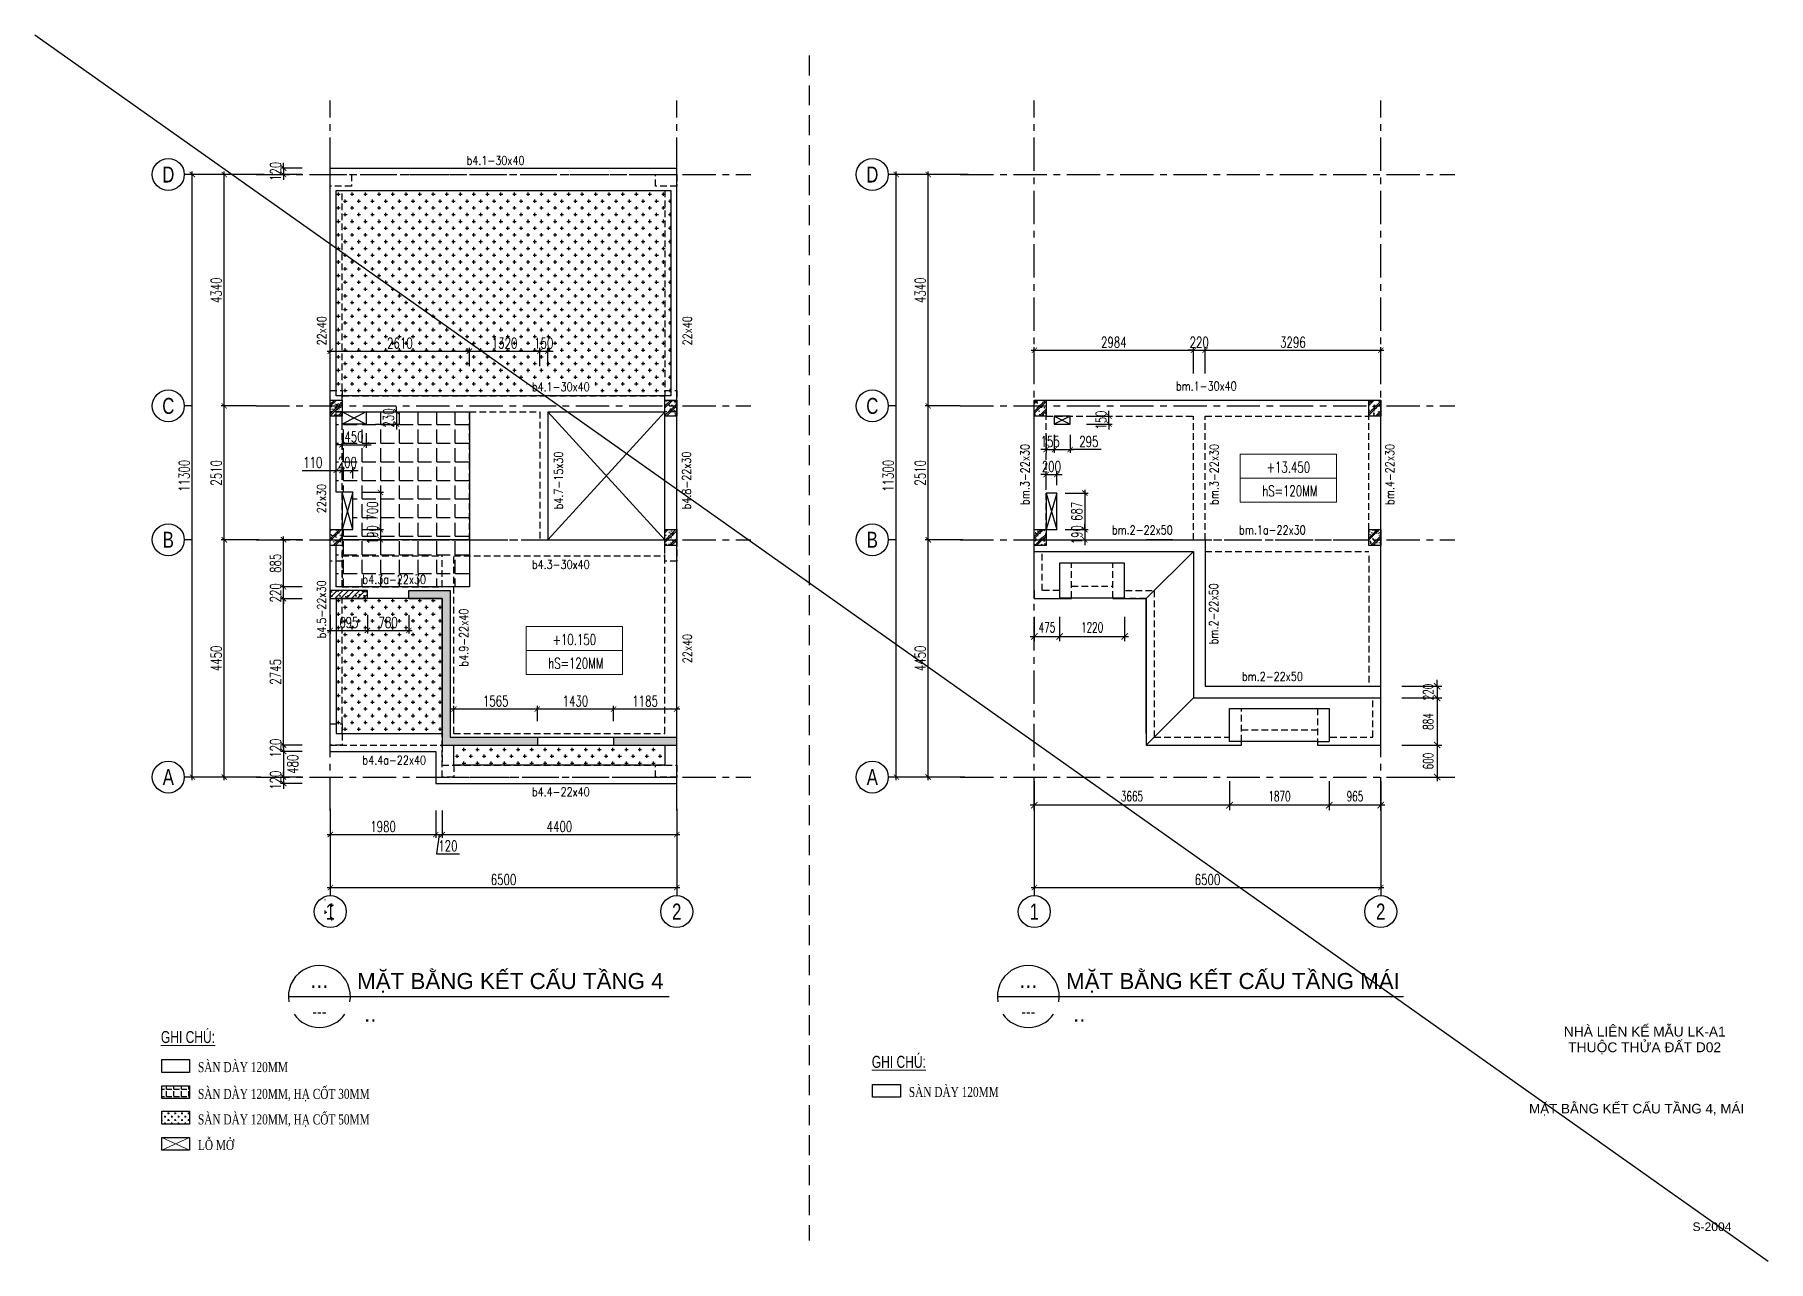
# Model space of a CAD drawing. Header units: millimetres. Extents: x -529861 to -223882, y -171969 to 61504.
# Drawn here: x -370736 to -338205, y -31442 to -8438 of the extents above; entities that cross this region are included whole.
import ezdxf
from ezdxf.enums import TextEntityAlignment as Align

# ---------------------------------------------------------------- set-up
doc = ezdxf.new("R2010")
doc.units = ezdxf.units.MM
doc.header["$LTSCALE"] = 5000
doc.linetypes.add('CENTER', pattern=[2, 1.25, -0.25, 0.25, -0.25])
doc.linetypes.add('HIDDEN', pattern=[0.375, 0.25, -0.125])
doc.layers.get('Defpoints').update_dxf_attribs({"color": 143})
for name, color, linetype, lineweight in [('G-ANNO-TTLB', 7, 'Continuous', 18), ('KC-COT-HATCH', 13, 'Continuous', 15), ('KC-COT-NETCAT', 2, 'Continuous', 30), ('KC-NET MANH', 8, 'Continuous', 13), ('KC-TEXT', 4, 'Continuous', 20), ('S-dims', 8, 'Continuous', 18), ('S-text', 2, 'Continuous', 20), ('S-TEXT35', 3, 'Continuous', 30)]:
    doc.layers.add(name, color=color, linetype=linetype, lineweight=lineweight)
for name, color, linetype in [('KC ICC-COTVACH', 3, 'Continuous'), ('KC-BETONG', 2, 'Continuous'), ('KCS_AXIS', 18, 'CENTER'), ('KCS_BORDER', 3, 'Continuous'), ('KCS_CHI', 1, 'Continuous'), ('KCS_DIM', 1, 'Continuous'), ('KCS_HIDDEN', 8, 'HIDDEN'), ('KCS_SSD', 146, 'Continuous'), ('KCS_TEXT', 2, 'Continuous'), ('KCS_TEXT_BANVE_SO', 1, 'Continuous'), ('KCS_TEXT_BANVE_TEN', 162, 'Continuous')]:
    doc.layers.add(name, color=color, linetype=linetype)
doc.layers.add('KCS_Plotter', color=11, linetype='Continuous', plot=False)
doc.styles.add('.VnArialH', font='')
doc.styles.add('Arial_13', font='arial.ttf', dxfattribs={"height": 2.5})
doc.styles.add('Arial_14', font='arial.ttf', dxfattribs={"height": 2.5})
doc.styles.add('DIACHAT', font='vntimeh.shx', dxfattribs={"bigfont": 'vnd.shx'})
doc.styles.add('s-text', font='vnsimli.shx', dxfattribs={"width": 0.7})
doc.styles.add('style1', font='arial.ttf', dxfattribs={"width": 0.75})
doc.styles.add('VNAVANTH', font='')
doc.styles.add('VNCC-VnAvantH', font='')
doc.styles.add('vnsimpli', font='vnsimli.shx', dxfattribs={"width": 0.65})
doc.styles.get('.VnArialH').set_extended_font_data('.VnArialH')
doc.styles.get('VNAVANTH').set_extended_font_data('.VnAvantH')
doc.styles.get('VNCC-VnAvantH').set_extended_font_data('.VnAvantH')
doc.dimstyles.new('1-100s', dxfattribs={"dimtxt": 200, "dimasz": 100, "dimexe": 60, "dimexo": 0, "dimgap": 50, "dimtad": 1, "dimdec": 0, "dimzin": 0, "dimdsep": 46, "dimtxsty": 's-text', "dimblk1": 'ARCHTICK', "dimblk2": 'ARCHTICK', "dimsah": 1, "dimcen": 80, "dimdle": 60, "dimclrd": 9, "dimclre": 9, "dimclrt": 2, "dimadec": 0, "dimazin": 0, "dimtfac": 0.0001, "dimtdec": 0, "dimtix": 1, "dimtmove": 1, "dimatfit": 3, "dimldrblk": 'ARCHTICK', "dimfxl": 200, "dimtolj": 1, "dimtzin": 0, "dimarcsym": 0})
doc.dimstyles.new('KCS_DIM75', dxfattribs={"dimscale": 75, "dimtxt": 2.5, "dimasz": 1.6, "dimexe": 1.2, "dimexo": 0, "dimgap": 1, "dimtad": 1, "dimdec": 0, "dimzin": 0, "dimdsep": 46, "dimtxsty": 'vnsimpli', "dimblk": 'ARCHTICK', "dimcen": 0, "dimdle": 1, "dimclrd": 256, "dimclre": 256, "dimclrt": 2, "dimadec": 0, "dimazin": 0, "dimtfac": 1, "dimtdec": 0, "dimtix": 1, "dimtmove": 2, "dimatfit": 3, "dimfxl": 1, "dimtolj": 1, "dimtzin": 0, "dimarcsym": 0})
pattern_1 = [(0, (-247590.85, 8000.71), (127, 127), [63.5, -190.5]), (90, (-247559.1, 7968.96), (-127, 127), [63.5, -190.5])]
pattern_2 = [(0, (-77309.26, -28838.33), (0, 259.8076), [6.25, -143.75]), (0, (-77309.26, -28827.5), (0, 259.8076), [6.25, -143.75]), (120, (-77309.26, -28838.33), (-225, -129.9038), [6.25, -143.75]), (120, (-77299.9, -28832.92), (-225, -129.9038), [6.25, -143.75]), (0, (-77234.26, -28708.43), (0, 259.8076), [6.25, -143.75]), (0, (-77234.26, -28697.6), (0, 259.8076), [6.25, -143.75]), (120, (-77234.26, -28708.43), (-225, -129.9038), [6.25, -143.75]), (120, (-77224.9, -28703.01), (-225, -129.9038), [6.25, -143.75]), (60, (-77303.01, -28838.33), (-225, 129.9038), [6.25, -143.75]), (60, (-77312.4, -28832.92), (-225, 129.9038), [6.25, -143.75]), (60, (-77228.01, -28968.23), (-225, 129.9038), [6.25, -143.75]), (60, (-77237.4, -28962.82), (-225, 129.9038), [6.25, -143.75]), (45, (-77309.26, -28838.33), (-53.03301, 53.03301), []), (50, (-77309.26, -28838.33), (358.6301, -31.3761), [37.5, -412.5]), (355, (-77309.26, -28838.33), (-69.3757, 376.096), [30, -330]), (100.4514, (-77279.38, -28840.95), (289.2547, 344.7198), [31.8701, -350.571]), (46.1842, (-77309.26, -28738.33), (533.6205, -82.7595), [56.25, -618.75]), (96.6356, (-77264.8, -28745.23), (467.3314, 487.059), [47.805, -525.8565]), (351.1842, (-77309.26, -28738.33), (467.331, 487.0593), [45, -495]), (21, (-77259.26, -28763.33), (298.4535, -201.3094), [37.5, -412.5]), (326, (-77259.26, -28763.33), (121.6577, 362.575), [30, -330]), (71.4514, (-77234.4, -28780.1), (420.1113, 161.2652), [31.8701, -350.571]), (37.5, (-77309.26, -28838.33), (6.07993, 166.44693), [0, -326, 0, -335, 0, -331.25]), (7.5, (-77309.26, -28838.33), (131.53477, 197.20586), [0, -191, 0, -318.5, 0, -126.25]), (327.5, (-77420.76, -28838.33), (266.91122, -11.27744), [0, -125, 0, -390, 0, -517.5]), (317.5, (-77470.76, -28838.33), (291.5931, 50.0525), [0, -162.5, 0, -259, 0, -367.5])]

msp = doc.modelspace()

# ---------------------------------------------------------------- texts
at = {"layer": 'G-ANNO-TTLB', "lineweight": 9, "attachment_point": 1}
for s, insert, char_height, width, style in [('NHÀ LIÊN K', (-342042.23, -27041.91), 185.034, 1738.5418, 'Arial_13'), ('\\fArial|b0|i0|c254|p34|;Ế', (-340607.79, -27041.91), 185.0344, 207.6756, 'Arial_14'), ('\\fArial|b0|i0|c254|p34|;Ẫ', (-340152.49, -27041.91), 185.0344, 207.6756, 'Arial_14'), ('\\fArial|b0|i0|c254|p34|;Ộ', (-341425.37, -27335.65), 185.0344, 243.2772, 'Arial_14'), ('\\fArial|b0|i0|c254|p34|;Ử', (-340617.58, -27335.65), 185.0344, 267.0115, 'Arial_14'), (' M', (-340436.44, -27041.91), 185.034, 344.1482, 'Arial_13'), ('\\fArial|b0|i0|c254|p34|;Ấ', (-339966.45, -27335.65), 185.0344, 207.6756, 'Arial_14'), ('U LK-A1', (-339981.14, -27041.91), 185.034, 1180.7844, 'Arial_13'), ('THU', (-341959.01, -27335.65), 185.034, 646.7613, 'Arial_13'), ('C TH', (-341224.65, -27335.65), 185.034, 735.7651, 'Arial_13'), ('A ', (-340397.28, -27335.65), 185.034, 296.6795, 'Arial_13'), ('Đ', (-340152.49, -27335.65), 185.03, 225.4764, 'Arial_13'), ('T D02', (-339795.11, -27335.65), 185.034, 854.4369, 'Arial_13')]:
    msp.add_mtext(s, dxfattribs=dict(at, insert=insert, char_height=char_height, width=width, style=style))
at = {"layer": 'KC-TEXT', "style": 'VNCC-VnAvantH', "width": 0.75}
for p in [(-368367.34, -27235.97), (-355027.98, -27701.35)]:
    msp.add_text('%%UGHI CHó:', height=225, dxfattribs=at).set_placement(p, align=Align.MIDDLE_LEFT)
at = {"layer": 'KC-TEXT', "style": 'DIACHAT', "width": 0.75}
for s, p in [('sµn dµy 120mm', (-367672.2, -27894.77)), ('sµn dµy 120mm, h¹ cèt 30mm', (-367672.2, -28396.35)), ('sµn dµy 120mm', (-354332.84, -28360.15)), ('sµn dµy 120mm, h¹ cèt 50mm', (-367672.2, -28874.65)), ('lç më', (-367672.2, -29355.04))]:
    msp.add_text(s, height=187.5, dxfattribs=at).set_placement(p)
at = {"layer": 'KCS_TEXT_BANVE_SO', "linetype": 'ByBlock', "style": 'Arial_13'}
msp.add_text('S-2004', height=162, dxfattribs=at).set_placement((-339627.02, -30874.57))
at = {"layer": 'KCS_TEXT_BANVE_TEN', "linetype": 'ByBlock', "style": 'Arial_13'}
msp.add_text('MẶT BẰNG KẾT CẤU TẦNG 4, MÁI', height=180, dxfattribs=at).set_placement((-342695.45, -28669.1))
at = {"layer": 'S-text', "style": 's-text'}
for s, height, width, p in [('b4.1-30x40', 165, 0.8, (-362087.94, -10878.15, 0)), ('b4.1-30x40', 165, 0.8, (-360863.4, -15123.4, 0)), ('bm.1-30x40', 165, 0.8, (-348750.5, -15109.61, 0)), ('+13.450', 200, 0.7, (-347210.59, -16649.64)), ('hS=120MM ', 200, 0.7, (-347134.93, -17094.08)), ('bm.2-22x50', 165, 0.8, (-349951.09, -17809.61, 0)), ('bm.1a-22x30', 165, 0.8, (-347510.05, -17809.61, 0)), ('b4.3-30x40', 165, 0.8, (-360863.4, -18455.92, 0)), ('b4.3a-22x30', 165, 0.8, (-363989.15, -18735.39, 0)), ('+10.150', 200, 0.7, (-360608.71, -19882.37, 0)), ('hS=120MM ', 200, 0.7, (-360533.06, -20326.81, 0)), ('bm.2-22x50', 165, 0.8, (-347510.05, -20555.38, 0)), ('b4.4a-22x40', 165, 0.8, (-363989.15, -22124.47, 0)), ('b4.4-22x40', 165, 0.8, (-360863.4, -22719.39, 0))]:
    msp.add_text(s, height=height, dxfattribs=dict(at, width=width)).set_placement(p, align=Align.CENTER)
at = {"layer": 'S-text', "style": 's-text', "width": 0.8}
for s, p in [('22x40', (-365267.52, -13991.03, 0)), ('22x40', (-358407.42, -13991.03, 0)), ('bm.3-22x30', (-352070.26, -16685.25)), ('bm.3-22x30', (-348522.18, -16685.25)), ('bm.4-22x30', (-345226.41, -16685.25)), ('b4.7-15x30', (-360822.99, -16797.99, 0)), ('b4.8-22x30', (-358422.95, -16797.99, 0)), ('22x30', (-365269.81, -17137.79, 0)), ('b4.5-22x30', (-365269.81, -19215.91, 0)), ('bm.2-22x50', (-348530.41, -19298.7)), ('b4.9-22x40', (-362602.95, -19745.72, 0)), ('22x40', (-358407.42, -19951.1, 0))]:
    msp.add_text(s, height=165, rotation=90, dxfattribs=at).set_placement(p, align=Align.CENTER)

# ---------------------------------------------------------------- blocks, each defined once
blk = doc.blocks.new('_ArchTick')
at = {"color": 0, "linetype": 'ByBlock', "const_width": 0.15}
blk.add_lwpolyline([(-0.5, -0.5), (0.5, 0.5)], dxfattribs=at)
blk = doc.blocks.new('*D1159')
at = {"layer": 'Defpoints', "color": 0, "ltscale": 1500, "transparency": 16777216}
for p in [(-30105, -46736), (-23605, -46736), (-23605, -48212)]:
    blk.add_point(p, dxfattribs=at)
at = {"layer": 'KCS_DIM', "color": 9, "lineweight": -2, "ltscale": 1500, "transparency": 16777216}
for p, q in [((-30105, -46736), (-30105, -48272)), ((-23605, -46736), (-23605, -48272)), ((-30165, -48212), (-23545, -48212))]:
    blk.add_line(p, q, dxfattribs=at)
at = {"layer": 'KCS_DIM', "color": 9, "lineweight": -2, "ltscale": 1500, "transparency": 16777216, "xscale": 100, "yscale": 100, "zscale": 100, "rotation": 180}
blk.add_blockref('_ArchTick', (-30105, -48212), dxfattribs=at)
at = {"layer": 'KCS_DIM', "color": 9, "lineweight": -2, "ltscale": 1500, "transparency": 16777216, "xscale": 100, "yscale": 100, "zscale": 100}
blk.add_blockref('_ArchTick', (-23605, -48212), dxfattribs=at)
at = {"layer": 'KCS_DIM', "color": 2, "ltscale": 1500, "transparency": 16777216, "insert": (-26855, -48062), "char_height": 200, "attachment_point": 5, "style": 's-text'}
blk.add_mtext('\\A1;6500', dxfattribs=at)
blk = doc.blocks.new('*D1160')
at = {"layer": 'Defpoints', "color": 0, "ltscale": 1500, "transparency": 16777216}
for p in [(-32095, -41688), (-31449, -41688), (-31412, -46138)]:
    blk.add_point(p, dxfattribs=at)
at = {"layer": 'KCS_DIM', "color": 9, "lineweight": -2, "ltscale": 1500, "transparency": 16777216}
for p, q in [((-32095, -46198), (-32095, -41628)), ((-31449, -41688), (-32155, -41688)), ((-31412, -46138), (-32155, -46138))]:
    blk.add_line(p, q, dxfattribs=at)
at = {"layer": 'KCS_DIM', "color": 9, "lineweight": -2, "ltscale": 1500, "transparency": 16777216, "xscale": 100, "yscale": 100, "zscale": 100}
for p, rotation in [((-32095, -41688), 90), ((-32095, -46138), 270)]:
    blk.add_blockref('_ArchTick', p, dxfattribs=dict(at, rotation=rotation))
at = {"layer": 'KCS_DIM', "color": 2, "ltscale": 1500, "transparency": 16777216, "insert": (-32245, -43913), "char_height": 200, "attachment_point": 5, "rotation": 90, "style": 's-text'}
blk.add_mtext('\\A1;4450', dxfattribs=at)
blk = doc.blocks.new('*D1161')
at = {"layer": 'Defpoints', "color": 0, "ltscale": 1500, "transparency": 16777216}
for p in [(-32095, -39178), (-31495, -39178), (-31449, -41688)]:
    blk.add_point(p, dxfattribs=at)
at = {"layer": 'KCS_DIM', "color": 9, "lineweight": -2, "ltscale": 1500, "transparency": 16777216}
for p, q in [((-31495, -39178), (-32155, -39178)), ((-32095, -41748), (-32095, -39118)), ((-31449, -41688), (-32155, -41688))]:
    blk.add_line(p, q, dxfattribs=at)
at = {"layer": 'KCS_DIM', "color": 9, "lineweight": -2, "ltscale": 1500, "transparency": 16777216, "xscale": 100, "yscale": 100, "zscale": 100}
for p, rotation in [((-32095, -39178), 90), ((-32095, -41688), 270)]:
    blk.add_blockref('_ArchTick', p, dxfattribs=dict(at, rotation=rotation))
at = {"layer": 'KCS_DIM', "color": 2, "ltscale": 1500, "transparency": 16777216, "insert": (-32245, -40433), "char_height": 200, "attachment_point": 5, "rotation": 90, "style": 's-text'}
blk.add_mtext('\\A1;2510', dxfattribs=at)
blk = doc.blocks.new('*D1162')
at = {"layer": 'Defpoints', "color": 0, "ltscale": 1500, "transparency": 16777216}
for p in [(-32095, -34838), (-31346, -34838), (-31495, -39178)]:
    blk.add_point(p, dxfattribs=at)
at = {"layer": 'KCS_DIM', "color": 9, "lineweight": -2, "ltscale": 1500, "transparency": 16777216}
for p, q in [((-32095, -39238), (-32095, -34778)), ((-31346, -34838), (-32155, -34838)), ((-31495, -39178), (-32155, -39178))]:
    blk.add_line(p, q, dxfattribs=at)
at = {"layer": 'KCS_DIM', "color": 9, "lineweight": -2, "ltscale": 1500, "transparency": 16777216, "xscale": 100, "yscale": 100, "zscale": 100}
for p, rotation in [((-32095, -34838), 90), ((-32095, -39178), 270)]:
    blk.add_blockref('_ArchTick', p, dxfattribs=dict(at, rotation=rotation))
at = {"layer": 'KCS_DIM', "color": 2, "ltscale": 1500, "transparency": 16777216, "insert": (-32245, -37008), "char_height": 200, "attachment_point": 5, "rotation": 90, "style": 's-text'}
blk.add_mtext('\\A1;4340', dxfattribs=at)
blk = doc.blocks.new('*D1163')
at = {"layer": 'Defpoints', "color": 0, "ltscale": 1500, "transparency": 16777216}
for p in [(-32695, -34838), (-31495, -34838), (-31495, -46138)]:
    blk.add_point(p, dxfattribs=at)
at = {"layer": 'KCS_DIM', "color": 9, "lineweight": -2, "ltscale": 1500, "transparency": 16777216}
for p, q in [((-32695, -46198), (-32695, -34778)), ((-31495, -34838), (-32755, -34838)), ((-31495, -46138), (-32755, -46138))]:
    blk.add_line(p, q, dxfattribs=at)
at = {"layer": 'KCS_DIM', "color": 9, "lineweight": -2, "ltscale": 1500, "transparency": 16777216, "xscale": 100, "yscale": 100, "zscale": 100}
for p, rotation in [((-32695, -34838), 90), ((-32695, -46138), 270)]:
    blk.add_blockref('_ArchTick', p, dxfattribs=dict(at, rotation=rotation))
at = {"layer": 'KCS_DIM', "color": 2, "ltscale": 1500, "transparency": 16777216, "insert": (-32845, -40488), "char_height": 200, "attachment_point": 5, "rotation": 90, "style": 's-text'}
blk.add_mtext('\\A1;11300', dxfattribs=at)
blk = doc.blocks.new('*U482')
at = {"layer": 'KC-COT-HATCH'}
h = blk.add_hatch(dxfattribs=at)
h.set_pattern_fill('CHAU-02', color=256, scale=30, pattern_type=2)
h.set_pattern_definition([(50, (-758.44, -516.9), (215.178, -18.826), [22.5, -247.5]), (355, (-758.44, -516.9), (-41.625, 225.658), [18, -198]), (100.451, (-740.51, -518.47), (173.553, 206.83), [19.122, -210.343]), (46.184, (-758.44, -456.9), (320.17, -49.656), [33.75, -371.25]), (96.636, (-731.76, -461.04), (280.4, 292.24), [28.68, -315.514]), (351.184, (-758.44, -456.9), (280.4, 292.24), [27, -297]), (21, (-728.44, -471.9), (179.072, -120.786), [22.5, -247.5]), (226, (-728.44, -471.9), (201.565, -109.66), [18, -198]), (71.451, (-713.52, -481.97), (252.067, 96.76), [19.122, -210.343]), (67.5, (-758.44, -516.9), (-46.775, 88.3123), [0, -195.6, 0, -201, 0, -198.75]), (4.5, (-758.44, -516.9), (85.005, 114.031), [0, -114.6, 0, -191.1, 0, -75.75]), (327.5, (-825.34, -516.9), (160.147, -6.7665), [0, -75, 0, -234, 0, -310.5]), (317.5, (-855.34, -516.9), (174.956, 30.031), [0, -97.5, 0, -155.4, 0, -220.5]), (315, (-758.44, -516.9), (90.156, 90.156), []), (315, (-758.44, -480.15), (90.156, 90.156), [])])
h.paths.add_polyline_path([(-110, 150), (-110, -150), (110, -150), (110, 150)])
at = {"layer": 'KC-COT-NETCAT'}
blk.add_lwpolyline([(-110, -150), (110, -150), (110, 150), (-110, 150)], close=True, dxfattribs=at)
blk = doc.blocks.new('*U23')
blk.add_line((1, 0), (112.13, 0))
for major_axis, start_param, end_param in [((9.04, 0), -0.176637, 3.316767), ((-9.04, 0.01), 0.612827, 2.529211)]:
    blk.add_ellipse((10.04, 0), major_axis=major_axis, ratio=1, start_param=start_param, end_param=end_param)
at = {"layer": 'S-TEXT35', "style": 'VNAVANTH'}
for tag, height, p in [('VIEW-NUMBER', 5, (10.04, 1.5)), ('SHEET_NUMBER', 2.5, (10.04, -5))]:
    blk.add_attdef(tag, text='', height=height, dxfattribs=at).set_placement(p, align=Align.CENTER)
for tag, p in [('VIET_NAME', (21.64, 3.33)), ('ENGLISH_NAME', (21.64, -7.83))]:
    blk.add_attdef(tag, p, '', height=5, dxfattribs=at)
blk = doc.blocks.new('*U24')
blk.add_line((1, 0), (119.59, 0))
for major_axis, start_param, end_param in [((9.04, 0), -0.176637, 3.316767), ((-9.04, 0.01), 0.612827, 2.529211)]:
    blk.add_ellipse((10.04, 0), major_axis=major_axis, ratio=1, start_param=start_param, end_param=end_param)
at = {"layer": 'S-TEXT35', "style": 'VNAVANTH'}
for tag, height, p in [('VIEW-NUMBER', 5, (10.04, 1.5)), ('SHEET_NUMBER', 2.5, (10.04, -5))]:
    blk.add_attdef(tag, text='', height=height, dxfattribs=at).set_placement(p, align=Align.CENTER)
for tag, p in [('VIET_NAME', (21.64, 3.33)), ('ENGLISH_NAME', (21.64, -7.83))]:
    blk.add_attdef(tag, p, '', height=5, dxfattribs=at)
blk = doc.blocks.new('*D35')
at = {"layer": 'Defpoints', "color": 0, "linetype": 'ByBlock', "ltscale": 1500, "transparency": 16777216}
for p in [(-351978, -19354), (-351503, -19354), (-351503, -19722)]:
    blk.add_point(p, dxfattribs=at)
at = {"layer": 'KCS_DIM', "linetype": 'ByBlock', "lineweight": -2, "ltscale": 1500, "transparency": 16777216}
for p, q in [((-351978, -19354), (-351978, -19812)), ((-351503, -19354), (-351503, -19812)), ((-352053, -19722), (-351428, -19722))]:
    blk.add_line(p, q, dxfattribs=at)
at = {"layer": 'KCS_DIM', "linetype": 'ByBlock', "lineweight": -2, "ltscale": 1500, "transparency": 16777216, "xscale": 120, "yscale": 120, "zscale": 120, "rotation": 180}
blk.add_blockref('_ArchTick', (-351978, -19722), dxfattribs=at)
at = {"layer": 'KCS_DIM', "linetype": 'ByBlock', "lineweight": -2, "ltscale": 1500, "transparency": 16777216, "xscale": 120, "yscale": 120, "zscale": 120}
blk.add_blockref('_ArchTick', (-351503, -19722), dxfattribs=at)
at = {"layer": 'KCS_DIM', "color": 2, "linetype": 'ByBlock', "ltscale": 1500, "transparency": 16777216, "insert": (-351741, -19553), "char_height": 187.5, "attachment_point": 5, "style": 'vnsimpli'}
blk.add_mtext('\\A1;475', dxfattribs=at)
blk = doc.blocks.new('*D36')
at = {"layer": 'Defpoints', "color": 0, "linetype": 'ByBlock', "ltscale": 1500, "transparency": 16777216}
for p in [(-351503, -19354), (-350283, -19354), (-350283, -19722)]:
    blk.add_point(p, dxfattribs=at)
at = {"layer": 'KCS_DIM', "linetype": 'ByBlock', "lineweight": -2, "ltscale": 1500, "transparency": 16777216}
for p, q in [((-351503, -19354), (-351503, -19812)), ((-350283, -19354), (-350283, -19812)), ((-351578, -19722), (-350208, -19722))]:
    blk.add_line(p, q, dxfattribs=at)
at = {"layer": 'KCS_DIM', "linetype": 'ByBlock', "lineweight": -2, "ltscale": 1500, "transparency": 16777216, "xscale": 120, "yscale": 120, "zscale": 120, "rotation": 180}
blk.add_blockref('_ArchTick', (-351503, -19722), dxfattribs=at)
at = {"layer": 'KCS_DIM', "linetype": 'ByBlock', "lineweight": -2, "ltscale": 1500, "transparency": 16777216, "xscale": 120, "yscale": 120, "zscale": 120}
blk.add_blockref('_ArchTick', (-350283, -19722), dxfattribs=at)
at = {"layer": 'KCS_DIM', "color": 2, "linetype": 'ByBlock', "ltscale": 1500, "transparency": 16777216, "insert": (-350893, -19553), "char_height": 187.5, "attachment_point": 5, "style": 'vnsimpli'}
blk.add_mtext('\\A1;1220', dxfattribs=at)
blk = doc.blocks.new('*D37')
at = {"layer": 'Defpoints', "color": 0, "linetype": 'ByBlock', "ltscale": 1500, "transparency": 16777216}
for p in [(-346443, -22437), (-345478, -22437), (-346443, -22889)]:
    blk.add_point(p, dxfattribs=at)
at = {"layer": 'KCS_DIM', "linetype": 'ByBlock', "lineweight": -2, "ltscale": 1500, "transparency": 16777216}
for p, q in [((-346443, -22437), (-346443, -22979)), ((-345478, -22437), (-345478, -22979)), ((-345403, -22889), (-346518, -22889))]:
    blk.add_line(p, q, dxfattribs=at)
at = {"layer": 'KCS_DIM', "linetype": 'ByBlock', "lineweight": -2, "ltscale": 1500, "transparency": 16777216, "xscale": 120, "yscale": 120, "zscale": 120, "rotation": 180}
blk.add_blockref('_ArchTick', (-346443, -22889), dxfattribs=at)
at = {"layer": 'KCS_DIM', "linetype": 'ByBlock', "lineweight": -2, "ltscale": 1500, "transparency": 16777216, "xscale": 120, "yscale": 120, "zscale": 120}
blk.add_blockref('_ArchTick', (-345478, -22889), dxfattribs=at)
at = {"layer": 'KCS_DIM', "color": 2, "linetype": 'ByBlock', "ltscale": 1500, "transparency": 16777216, "insert": (-345961, -22720), "char_height": 187.5, "attachment_point": 5, "style": 'vnsimpli'}
blk.add_mtext('\\A1;965', dxfattribs=at)
blk = doc.blocks.new('*D38')
at = {"layer": 'Defpoints', "color": 0, "linetype": 'ByBlock', "ltscale": 1500, "transparency": 16777216}
for p in [(-348313, -22437), (-346443, -22437), (-348313, -22889)]:
    blk.add_point(p, dxfattribs=at)
at = {"layer": 'KCS_DIM', "linetype": 'ByBlock', "lineweight": -2, "ltscale": 1500, "transparency": 16777216}
for p, q in [((-348313, -22437), (-348313, -22979)), ((-346443, -22437), (-346443, -22979)), ((-346368, -22889), (-348388, -22889))]:
    blk.add_line(p, q, dxfattribs=at)
at = {"layer": 'KCS_DIM', "linetype": 'ByBlock', "lineweight": -2, "ltscale": 1500, "transparency": 16777216, "xscale": 120, "yscale": 120, "zscale": 120, "rotation": 180}
blk.add_blockref('_ArchTick', (-348313, -22889), dxfattribs=at)
at = {"layer": 'KCS_DIM', "linetype": 'ByBlock', "lineweight": -2, "ltscale": 1500, "transparency": 16777216, "xscale": 120, "yscale": 120, "zscale": 120}
blk.add_blockref('_ArchTick', (-346443, -22889), dxfattribs=at)
at = {"layer": 'KCS_DIM', "color": 2, "linetype": 'ByBlock', "ltscale": 1500, "transparency": 16777216, "insert": (-347378, -22720), "char_height": 187.5, "attachment_point": 5, "style": 'vnsimpli'}
blk.add_mtext('\\A1;1870', dxfattribs=at)
blk = doc.blocks.new('*D301')
at = {"layer": 'Defpoints', "color": 0, "linetype": 'ByBlock', "ltscale": 1500, "transparency": 16777216}
for p in [(-364969, -15913), (-364519, -15913), (-364519, -16128)]:
    blk.add_point(p, dxfattribs=at)
at = {"layer": 'S-dims', "color": 9, "linetype": 'ByBlock', "lineweight": -2, "ltscale": 1500, "transparency": 16777216}
for p, q in [((-364969, -15913), (-364969, -16188)), ((-364519, -15913), (-364519, -16188)), ((-364969, -16128), (-365069, -16128)), ((-364969, -16128), (-364519, -16128)), ((-364519, -16128), (-364419, -16128))]:
    blk.add_line(p, q, dxfattribs=at)
at = {"layer": 'S-dims', "color": 9, "linetype": 'ByBlock', "lineweight": -2, "ltscale": 1500, "transparency": 16777216, "xscale": 100, "yscale": 100, "zscale": 100}
blk.add_blockref('_ArchTick', (-364969, -16128), dxfattribs=at)
at = {"layer": 'S-dims', "color": 9, "linetype": 'ByBlock', "lineweight": -2, "ltscale": 1500, "transparency": 16777216, "xscale": 100, "yscale": 100, "zscale": 100, "rotation": 180}
blk.add_blockref('_ArchTick', (-364519, -16128), dxfattribs=at)
at = {"layer": 'S-dims', "color": 2, "linetype": 'ByBlock', "ltscale": 1500, "transparency": 16777216, "insert": (-364744, -15978), "char_height": 200, "attachment_point": 5, "style": 's-text'}
blk.add_mtext('\\A1;450', dxfattribs=at)
blk = doc.blocks.new('*D302')
at = {"layer": 'Defpoints', "color": 0, "linetype": 'ByBlock', "ltscale": 1500, "transparency": 16777216}
for p in [(-364338, -15510), (-364338, -15740), (-363945, -15740)]:
    blk.add_point(p, dxfattribs=at)
at = {"layer": 'S-dims', "color": 9, "linetype": 'ByBlock', "lineweight": -2, "ltscale": 1500, "transparency": 16777216}
for p, q in [((-364338, -15510), (-363885, -15510)), ((-363945, -15510), (-363945, -15410)), ((-363945, -15510), (-363945, -15740)), ((-364338, -15740), (-363885, -15740)), ((-363945, -15740), (-363945, -15840))]:
    blk.add_line(p, q, dxfattribs=at)
at = {"layer": 'S-dims', "color": 9, "linetype": 'ByBlock', "lineweight": -2, "ltscale": 1500, "transparency": 16777216, "xscale": 100, "yscale": 100, "zscale": 100}
for p, rotation in [((-363945, -15510), 270), ((-363945, -15740), 90)]:
    blk.add_blockref('_ArchTick', p, dxfattribs=dict(at, rotation=rotation))
at = {"layer": 'S-dims', "color": 2, "linetype": 'ByBlock', "ltscale": 1500, "transparency": 16777216, "insert": (-364095, -15625), "char_height": 200, "attachment_point": 5, "rotation": 90, "style": 's-text'}
blk.add_mtext('\\A1;230', dxfattribs=at)
blk = doc.blocks.new('*D303')
at = {"layer": 'Defpoints', "color": 0, "linetype": 'ByBlock', "ltscale": 1500, "transparency": 16777216}
for p in [(-365079, -16760), (-364969, -16610), (-364969, -16760)]:
    blk.add_point(p, dxfattribs=at)
at = {"layer": 'S-dims', "color": 9, "linetype": 'ByBlock', "lineweight": -2, "ltscale": 1500, "transparency": 16777216}
for p, q in [((-365079, -16760), (-365079, -16550)), ((-364969, -16760), (-364969, -16550)), ((-365720, -16610), (-365079, -16610)), ((-365139, -16610), (-364909, -16610))]:
    blk.add_line(p, q, dxfattribs=at)
at = {"layer": 'S-dims', "color": 9, "linetype": 'ByBlock', "lineweight": -2, "ltscale": 1500, "transparency": 16777216, "xscale": 100, "yscale": 100, "zscale": 100, "rotation": 180}
blk.add_blockref('_ArchTick', (-365079, -16610), dxfattribs=at)
at = {"layer": 'S-dims', "color": 9, "linetype": 'ByBlock', "lineweight": -2, "ltscale": 1500, "transparency": 16777216, "xscale": 100, "yscale": 100, "zscale": 100}
blk.add_blockref('_ArchTick', (-364969, -16610), dxfattribs=at)
at = {"layer": 'S-dims', "color": 2, "linetype": 'ByBlock', "ltscale": 1500, "transparency": 16777216, "insert": (-365517, -16460), "char_height": 200, "attachment_point": 5, "style": 's-text'}
blk.add_mtext('\\A1;110', dxfattribs=at)
blk = doc.blocks.new('*D304')
at = {"layer": 'Defpoints', "color": 0, "linetype": 'ByBlock', "ltscale": 1500, "transparency": 16777216}
for p in [(-364969, -16760), (-364769, -16610), (-364769, -16760)]:
    blk.add_point(p, dxfattribs=at)
at = {"layer": 'S-dims', "color": 9, "linetype": 'ByBlock', "lineweight": -2, "ltscale": 1500, "transparency": 16777216}
for p, q in [((-364969, -16760), (-364969, -16550)), ((-364769, -16760), (-364769, -16550)), ((-364969, -16610), (-365069, -16610)), ((-364969, -16610), (-364769, -16610)), ((-364769, -16610), (-364669, -16610))]:
    blk.add_line(p, q, dxfattribs=at)
at = {"layer": 'S-dims', "color": 9, "linetype": 'ByBlock', "lineweight": -2, "ltscale": 1500, "transparency": 16777216, "xscale": 100, "yscale": 100, "zscale": 100}
blk.add_blockref('_ArchTick', (-364969, -16610), dxfattribs=at)
at = {"layer": 'S-dims', "color": 9, "linetype": 'ByBlock', "lineweight": -2, "ltscale": 1500, "transparency": 16777216, "xscale": 100, "yscale": 100, "zscale": 100, "rotation": 180}
blk.add_blockref('_ArchTick', (-364769, -16610), dxfattribs=at)
at = {"layer": 'S-dims', "color": 2, "linetype": 'ByBlock', "ltscale": 1500, "transparency": 16777216, "insert": (-364869, -16460), "char_height": 200, "attachment_point": 5, "style": 's-text'}
blk.add_mtext('\\A1;200', dxfattribs=at)
blk = doc.blocks.new('*D305')
at = {"layer": 'Defpoints', "color": 0, "linetype": 'ByBlock', "ltscale": 1500, "transparency": 16777216}
for p in [(-364578, -17020), (-364578, -17720), (-364249, -17720)]:
    blk.add_point(p, dxfattribs=at)
at = {"layer": 'S-dims', "color": 9, "linetype": 'ByBlock', "lineweight": -2, "ltscale": 1500, "transparency": 16777216}
for p, q in [((-364578, -17020), (-364189, -17020)), ((-364249, -16960), (-364249, -17780)), ((-364578, -17720), (-364189, -17720))]:
    blk.add_line(p, q, dxfattribs=at)
at = {"layer": 'S-dims', "color": 9, "linetype": 'ByBlock', "lineweight": -2, "ltscale": 1500, "transparency": 16777216, "xscale": 100, "yscale": 100, "zscale": 100}
for p, rotation in [((-364249, -17020), 90), ((-364249, -17720), 270)]:
    blk.add_blockref('_ArchTick', p, dxfattribs=dict(at, rotation=rotation))
at = {"layer": 'S-dims', "color": 2, "linetype": 'ByBlock', "ltscale": 1500, "transparency": 16777216, "insert": (-364399, -17370), "char_height": 200, "attachment_point": 5, "rotation": 90, "style": 's-text'}
blk.add_mtext('\\A1;700', dxfattribs=at)
blk = doc.blocks.new('*D306')
at = {"layer": 'Defpoints', "color": 0, "linetype": 'ByBlock', "ltscale": 1500, "transparency": 16777216}
for p in [(-364578, -17720), (-364578, -17910), (-364249, -17910)]:
    blk.add_point(p, dxfattribs=at)
at = {"layer": 'S-dims', "color": 9, "linetype": 'ByBlock', "lineweight": -2, "ltscale": 1500, "transparency": 16777216}
for p, q in [((-364578, -17720), (-364189, -17720)), ((-364249, -17720), (-364249, -17620)), ((-364249, -17720), (-364249, -17910)), ((-364578, -17910), (-364189, -17910)), ((-364249, -17910), (-364249, -18010))]:
    blk.add_line(p, q, dxfattribs=at)
at = {"layer": 'S-dims', "color": 9, "linetype": 'ByBlock', "lineweight": -2, "ltscale": 1500, "transparency": 16777216, "xscale": 100, "yscale": 100, "zscale": 100}
for p, rotation in [((-364249, -17720), 270), ((-364249, -17910), 90)]:
    blk.add_blockref('_ArchTick', p, dxfattribs=dict(at, rotation=rotation))
at = {"layer": 'S-dims', "color": 2, "linetype": 'ByBlock', "ltscale": 1500, "transparency": 16777216, "insert": (-364399, -17815), "char_height": 200, "attachment_point": 5, "rotation": 90, "style": 's-text'}
blk.add_mtext('\\A1;190', dxfattribs=at)
blk = doc.blocks.new('*D307')
at = {"layer": 'Defpoints', "color": 0, "linetype": 'ByBlock', "ltscale": 1500, "transparency": 16777216}
for p in [(-365189, -22989), (-363209, -22989), (-363209, -23439)]:
    blk.add_point(p, dxfattribs=at)
at = {"layer": 'S-dims', "color": 9, "linetype": 'ByBlock', "lineweight": -2, "ltscale": 1500, "transparency": 16777216}
for p, q in [((-365189, -22989), (-365189, -23499)), ((-363209, -22989), (-363209, -23499)), ((-365249, -23439), (-363149, -23439))]:
    blk.add_line(p, q, dxfattribs=at)
at = {"layer": 'S-dims', "color": 9, "linetype": 'ByBlock', "lineweight": -2, "ltscale": 1500, "transparency": 16777216, "xscale": 100, "yscale": 100, "zscale": 100, "rotation": 180}
blk.add_blockref('_ArchTick', (-365189, -23439), dxfattribs=at)
at = {"layer": 'S-dims', "color": 9, "linetype": 'ByBlock', "lineweight": -2, "ltscale": 1500, "transparency": 16777216, "xscale": 100, "yscale": 100, "zscale": 100}
blk.add_blockref('_ArchTick', (-363209, -23439), dxfattribs=at)
at = {"layer": 'S-dims', "color": 2, "linetype": 'ByBlock', "ltscale": 1500, "transparency": 16777216, "insert": (-364199, -23289), "char_height": 200, "attachment_point": 5, "style": 's-text'}
blk.add_mtext('\\A1;1980', dxfattribs=at)
blk = doc.blocks.new('*D308')
at = {"layer": 'Defpoints', "color": 0, "linetype": 'ByBlock', "ltscale": 1500, "transparency": 16777216}
for p in [(-363089, -22989), (-358689, -22989), (-358689, -23439)]:
    blk.add_point(p, dxfattribs=at)
at = {"layer": 'S-dims', "color": 9, "linetype": 'ByBlock', "lineweight": -2, "ltscale": 1500, "transparency": 16777216}
for p, q in [((-363089, -22989), (-363089, -23499)), ((-358689, -22989), (-358689, -23499)), ((-363149, -23439), (-358629, -23439))]:
    blk.add_line(p, q, dxfattribs=at)
at = {"layer": 'S-dims', "color": 9, "linetype": 'ByBlock', "lineweight": -2, "ltscale": 1500, "transparency": 16777216, "xscale": 100, "yscale": 100, "zscale": 100, "rotation": 180}
blk.add_blockref('_ArchTick', (-363089, -23439), dxfattribs=at)
at = {"layer": 'S-dims', "color": 9, "linetype": 'ByBlock', "lineweight": -2, "ltscale": 1500, "transparency": 16777216, "xscale": 100, "yscale": 100, "zscale": 100}
blk.add_blockref('_ArchTick', (-358689, -23439), dxfattribs=at)
at = {"layer": 'S-dims', "color": 2, "linetype": 'ByBlock', "ltscale": 1500, "transparency": 16777216, "insert": (-360889, -23289), "char_height": 200, "attachment_point": 5, "style": 's-text'}
blk.add_mtext('\\A1;4400', dxfattribs=at)
blk = doc.blocks.new('*D309')
at = {"layer": 'Defpoints', "color": 0, "linetype": 'ByBlock', "ltscale": 1500, "transparency": 16777216}
for p in [(-359874, -21085), (-359874, -21310), (-358689, -21310)]:
    blk.add_point(p, dxfattribs=at)
at = {"layer": 'S-dims', "color": 9, "linetype": 'ByBlock', "lineweight": -2, "ltscale": 1500, "transparency": 16777216}
for p, q in [((-358629, -21085), (-359934, -21085)), ((-359874, -21310), (-359874, -21025)), ((-358689, -21310), (-358689, -21025))]:
    blk.add_line(p, q, dxfattribs=at)
at = {"layer": 'S-dims', "color": 9, "linetype": 'ByBlock', "lineweight": -2, "ltscale": 1500, "transparency": 16777216, "xscale": 100, "yscale": 100, "zscale": 100, "rotation": 180}
blk.add_blockref('_ArchTick', (-359874, -21085), dxfattribs=at)
at = {"layer": 'S-dims', "color": 9, "linetype": 'ByBlock', "lineweight": -2, "ltscale": 1500, "transparency": 16777216, "xscale": 100, "yscale": 100, "zscale": 100}
blk.add_blockref('_ArchTick', (-358689, -21085), dxfattribs=at)
at = {"layer": 'S-dims', "color": 2, "linetype": 'ByBlock', "ltscale": 1500, "transparency": 16777216, "insert": (-359281, -20935), "char_height": 200, "attachment_point": 5, "style": 's-text'}
blk.add_mtext('\\A1;1185', dxfattribs=at)
blk = doc.blocks.new('*D310')
at = {"layer": 'Defpoints', "color": 0, "linetype": 'ByBlock', "ltscale": 1500, "transparency": 16777216}
for p in [(-361304, -21085), (-361304, -21310), (-359874, -21310)]:
    blk.add_point(p, dxfattribs=at)
at = {"layer": 'S-dims', "color": 9, "linetype": 'ByBlock', "lineweight": -2, "ltscale": 1500, "transparency": 16777216}
for p, q in [((-359814, -21085), (-361364, -21085)), ((-361304, -21310), (-361304, -21025)), ((-359874, -21310), (-359874, -21025))]:
    blk.add_line(p, q, dxfattribs=at)
at = {"layer": 'S-dims', "color": 9, "linetype": 'ByBlock', "lineweight": -2, "ltscale": 1500, "transparency": 16777216, "xscale": 100, "yscale": 100, "zscale": 100, "rotation": 180}
blk.add_blockref('_ArchTick', (-361304, -21085), dxfattribs=at)
at = {"layer": 'S-dims', "color": 9, "linetype": 'ByBlock', "lineweight": -2, "ltscale": 1500, "transparency": 16777216, "xscale": 100, "yscale": 100, "zscale": 100}
blk.add_blockref('_ArchTick', (-359874, -21085), dxfattribs=at)
at = {"layer": 'S-dims', "color": 2, "linetype": 'ByBlock', "ltscale": 1500, "transparency": 16777216, "insert": (-360589, -20935), "char_height": 200, "attachment_point": 5, "style": 's-text'}
blk.add_mtext('\\A1;1430', dxfattribs=at)
blk = doc.blocks.new('*D311')
at = {"layer": 'Defpoints', "color": 0, "linetype": 'ByBlock', "ltscale": 1500, "transparency": 16777216}
for p in [(-362869, -21085), (-362869, -21310), (-361304, -21310)]:
    blk.add_point(p, dxfattribs=at)
at = {"layer": 'S-dims', "color": 9, "linetype": 'ByBlock', "lineweight": -2, "ltscale": 1500, "transparency": 16777216}
for p, q in [((-361244, -21085), (-362929, -21085)), ((-362869, -21310), (-362869, -21025)), ((-361304, -21310), (-361304, -21025))]:
    blk.add_line(p, q, dxfattribs=at)
at = {"layer": 'S-dims', "color": 9, "linetype": 'ByBlock', "lineweight": -2, "ltscale": 1500, "transparency": 16777216, "xscale": 100, "yscale": 100, "zscale": 100, "rotation": 180}
blk.add_blockref('_ArchTick', (-362869, -21085), dxfattribs=at)
at = {"layer": 'S-dims', "color": 9, "linetype": 'ByBlock', "lineweight": -2, "ltscale": 1500, "transparency": 16777216, "xscale": 100, "yscale": 100, "zscale": 100}
blk.add_blockref('_ArchTick', (-361304, -21085), dxfattribs=at)
at = {"layer": 'S-dims', "color": 2, "linetype": 'ByBlock', "ltscale": 1500, "transparency": 16777216, "insert": (-362086, -20935), "char_height": 200, "attachment_point": 5, "style": 's-text'}
blk.add_mtext('\\A1;1565', dxfattribs=at)
blk = doc.blocks.new('*D312')
at = {"layer": 'Defpoints', "color": 0, "linetype": 'ByBlock', "ltscale": 1500, "transparency": 16777216}
for p in [(-366066, -19015), (-365720, -19015), (-365720, -21760)]:
    blk.add_point(p, dxfattribs=at)
at = {"layer": 'S-dims', "color": 9, "linetype": 'ByBlock', "lineweight": -2, "ltscale": 1500, "transparency": 16777216}
for p, q in [((-365720, -19015), (-366126, -19015)), ((-366066, -21820), (-366066, -18955)), ((-365720, -21760), (-366126, -21760))]:
    blk.add_line(p, q, dxfattribs=at)
at = {"layer": 'S-dims', "color": 9, "linetype": 'ByBlock', "lineweight": -2, "ltscale": 1500, "transparency": 16777216, "xscale": 100, "yscale": 100, "zscale": 100}
for p, rotation in [((-366066, -19015), 90), ((-366066, -21760), 270)]:
    blk.add_blockref('_ArchTick', p, dxfattribs=dict(at, rotation=rotation))
at = {"layer": 'S-dims', "color": 2, "linetype": 'ByBlock', "ltscale": 1500, "transparency": 16777216, "insert": (-366216, -20387), "char_height": 200, "attachment_point": 5, "rotation": 90, "style": 's-text'}
blk.add_mtext('\\A1;2745', dxfattribs=at)
blk = doc.blocks.new('*D313')
at = {"layer": 'Defpoints', "color": 0, "linetype": 'ByBlock', "ltscale": 1500, "transparency": 16777216}
for p in [(-366066, -18795), (-365720, -18795), (-365720, -19015)]:
    blk.add_point(p, dxfattribs=at)
at = {"layer": 'S-dims', "color": 9, "linetype": 'ByBlock', "lineweight": -2, "ltscale": 1500, "transparency": 16777216}
for p, q in [((-365720, -18795), (-366126, -18795)), ((-366066, -18795), (-366066, -18695)), ((-366066, -19015), (-366066, -18795)), ((-365720, -19015), (-366126, -19015)), ((-366066, -19015), (-366066, -19115))]:
    blk.add_line(p, q, dxfattribs=at)
at = {"layer": 'S-dims', "color": 9, "linetype": 'ByBlock', "lineweight": -2, "ltscale": 1500, "transparency": 16777216, "xscale": 100, "yscale": 100, "zscale": 100}
for p, rotation in [((-366066, -18795), 270), ((-366066, -19015), 90)]:
    blk.add_blockref('_ArchTick', p, dxfattribs=dict(at, rotation=rotation))
at = {"layer": 'S-dims', "color": 2, "linetype": 'ByBlock', "ltscale": 1500, "transparency": 16777216, "insert": (-366216, -18905), "char_height": 200, "attachment_point": 5, "rotation": 90, "style": 's-text'}
blk.add_mtext('\\A1;220', dxfattribs=at)
blk = doc.blocks.new('*D314')
at = {"layer": 'Defpoints', "color": 0, "linetype": 'ByBlock', "ltscale": 1500, "transparency": 16777216}
for p in [(-366066, -17910), (-365720, -17910), (-365720, -18795)]:
    blk.add_point(p, dxfattribs=at)
at = {"layer": 'S-dims', "color": 9, "linetype": 'ByBlock', "lineweight": -2, "ltscale": 1500, "transparency": 16777216}
for p, q in [((-366066, -18855), (-366066, -17850)), ((-365720, -17910), (-366126, -17910)), ((-365720, -18795), (-366126, -18795))]:
    blk.add_line(p, q, dxfattribs=at)
at = {"layer": 'S-dims', "color": 9, "linetype": 'ByBlock', "lineweight": -2, "ltscale": 1500, "transparency": 16777216, "xscale": 100, "yscale": 100, "zscale": 100}
for p, rotation in [((-366066, -17910), 90), ((-366066, -18795), 270)]:
    blk.add_blockref('_ArchTick', p, dxfattribs=dict(at, rotation=rotation))
at = {"layer": 'S-dims', "color": 2, "linetype": 'ByBlock', "ltscale": 1500, "transparency": 16777216, "insert": (-366216, -18352), "char_height": 200, "attachment_point": 5, "rotation": 90, "style": 's-text'}
blk.add_mtext('\\A1;885', dxfattribs=at)
blk = doc.blocks.new('*D315')
at = {"layer": 'Defpoints', "color": 0, "linetype": 'ByBlock', "ltscale": 1500, "transparency": 16777216}
for p in [(-365189, -19323), (-364494, -19323), (-364494, -19611)]:
    blk.add_point(p, dxfattribs=at)
at = {"layer": 'S-dims', "color": 9, "linetype": 'ByBlock', "lineweight": -2, "ltscale": 1500, "transparency": 16777216}
for p, q in [((-365189, -19323), (-365189, -19671)), ((-364494, -19323), (-364494, -19671)), ((-365249, -19611), (-364434, -19611))]:
    blk.add_line(p, q, dxfattribs=at)
at = {"layer": 'S-dims', "color": 9, "linetype": 'ByBlock', "lineweight": -2, "ltscale": 1500, "transparency": 16777216, "xscale": 100, "yscale": 100, "zscale": 100, "rotation": 180}
blk.add_blockref('_ArchTick', (-365189, -19611), dxfattribs=at)
at = {"layer": 'S-dims', "color": 9, "linetype": 'ByBlock', "lineweight": -2, "ltscale": 1500, "transparency": 16777216, "xscale": 100, "yscale": 100, "zscale": 100}
blk.add_blockref('_ArchTick', (-364494, -19611), dxfattribs=at)
at = {"layer": 'S-dims', "color": 2, "linetype": 'ByBlock', "ltscale": 1500, "transparency": 16777216, "insert": (-364841, -19461), "char_height": 200, "attachment_point": 5, "style": 's-text'}
blk.add_mtext('\\A1;695', dxfattribs=at)
blk = doc.blocks.new('*D316')
at = {"layer": 'Defpoints', "color": 0, "linetype": 'ByBlock', "ltscale": 1500, "transparency": 16777216}
for p in [(-364494, -19323), (-363714, -19323), (-363714, -19611)]:
    blk.add_point(p, dxfattribs=at)
at = {"layer": 'S-dims', "color": 9, "linetype": 'ByBlock', "lineweight": -2, "ltscale": 1500, "transparency": 16777216}
for p, q in [((-364494, -19323), (-364494, -19671)), ((-363714, -19323), (-363714, -19671)), ((-364554, -19611), (-363654, -19611))]:
    blk.add_line(p, q, dxfattribs=at)
at = {"layer": 'S-dims', "color": 9, "linetype": 'ByBlock', "lineweight": -2, "ltscale": 1500, "transparency": 16777216, "xscale": 100, "yscale": 100, "zscale": 100, "rotation": 180}
blk.add_blockref('_ArchTick', (-364494, -19611), dxfattribs=at)
at = {"layer": 'S-dims', "color": 9, "linetype": 'ByBlock', "lineweight": -2, "ltscale": 1500, "transparency": 16777216, "xscale": 100, "yscale": 100, "zscale": 100}
blk.add_blockref('_ArchTick', (-363714, -19611), dxfattribs=at)
at = {"layer": 'S-dims', "color": 2, "linetype": 'ByBlock', "ltscale": 1500, "transparency": 16777216, "insert": (-364104, -19461), "char_height": 200, "attachment_point": 5, "style": 's-text'}
blk.add_mtext('\\A1;780', dxfattribs=at)
blk = doc.blocks.new('*D317')
at = {"layer": 'Defpoints', "color": 0, "linetype": 'ByBlock', "ltscale": 1500, "transparency": 16777216}
for p in [(-362579, -14373), (-365189, -14654), (-362579, -14654)]:
    blk.add_point(p, dxfattribs=at)
at = {"layer": 'S-dims', "color": 9, "linetype": 'ByBlock', "lineweight": -2, "ltscale": 1500, "transparency": 16777216}
for p, q in [((-365189, -14654), (-365189, -14313)), ((-362579, -14654), (-362579, -14313)), ((-365249, -14373), (-362519, -14373))]:
    blk.add_line(p, q, dxfattribs=at)
at = {"layer": 'S-dims', "color": 9, "linetype": 'ByBlock', "lineweight": -2, "ltscale": 1500, "transparency": 16777216, "xscale": 100, "yscale": 100, "zscale": 100, "rotation": 180}
blk.add_blockref('_ArchTick', (-365189, -14373), dxfattribs=at)
at = {"layer": 'S-dims', "color": 9, "linetype": 'ByBlock', "lineweight": -2, "ltscale": 1500, "transparency": 16777216, "xscale": 100, "yscale": 100, "zscale": 100}
blk.add_blockref('_ArchTick', (-362579, -14373), dxfattribs=at)
at = {"layer": 'S-dims', "color": 2, "linetype": 'ByBlock', "ltscale": 1500, "transparency": 16777216, "insert": (-363884, -14223), "char_height": 200, "attachment_point": 5, "style": 's-text'}
blk.add_mtext('\\A1;2610', dxfattribs=at)
blk = doc.blocks.new('*D318')
at = {"layer": 'Defpoints', "color": 0, "linetype": 'ByBlock', "ltscale": 1500, "transparency": 16777216}
for p in [(-361259, -14373), (-362579, -14654), (-361259, -14654)]:
    blk.add_point(p, dxfattribs=at)
at = {"layer": 'S-dims', "color": 9, "linetype": 'ByBlock', "lineweight": -2, "ltscale": 1500, "transparency": 16777216}
for p, q in [((-362579, -14654), (-362579, -14313)), ((-361259, -14654), (-361259, -14313)), ((-362639, -14373), (-361199, -14373))]:
    blk.add_line(p, q, dxfattribs=at)
at = {"layer": 'S-dims', "color": 9, "linetype": 'ByBlock', "lineweight": -2, "ltscale": 1500, "transparency": 16777216, "xscale": 100, "yscale": 100, "zscale": 100, "rotation": 180}
blk.add_blockref('_ArchTick', (-362579, -14373), dxfattribs=at)
at = {"layer": 'S-dims', "color": 9, "linetype": 'ByBlock', "lineweight": -2, "ltscale": 1500, "transparency": 16777216, "xscale": 100, "yscale": 100, "zscale": 100}
blk.add_blockref('_ArchTick', (-361259, -14373), dxfattribs=at)
at = {"layer": 'S-dims', "color": 2, "linetype": 'ByBlock', "ltscale": 1500, "transparency": 16777216, "insert": (-361919, -14223), "char_height": 200, "attachment_point": 5, "style": 's-text'}
blk.add_mtext('\\A1;1320', dxfattribs=at)
blk = doc.blocks.new('*D319')
at = {"layer": 'Defpoints', "color": 0, "linetype": 'ByBlock', "ltscale": 1500, "transparency": 16777216}
for p in [(-361109, -14373), (-361259, -14654), (-361109, -14654)]:
    blk.add_point(p, dxfattribs=at)
at = {"layer": 'S-dims', "color": 9, "linetype": 'ByBlock', "lineweight": -2, "ltscale": 1500, "transparency": 16777216}
for p, q in [((-361259, -14654), (-361259, -14313)), ((-361109, -14654), (-361109, -14313)), ((-361259, -14373), (-361359, -14373)), ((-361259, -14373), (-361109, -14373)), ((-361109, -14373), (-361009, -14373))]:
    blk.add_line(p, q, dxfattribs=at)
at = {"layer": 'S-dims', "color": 9, "linetype": 'ByBlock', "lineweight": -2, "ltscale": 1500, "transparency": 16777216, "xscale": 100, "yscale": 100, "zscale": 100}
blk.add_blockref('_ArchTick', (-361259, -14373), dxfattribs=at)
at = {"layer": 'S-dims', "color": 9, "linetype": 'ByBlock', "lineweight": -2, "ltscale": 1500, "transparency": 16777216, "xscale": 100, "yscale": 100, "zscale": 100, "rotation": 180}
blk.add_blockref('_ArchTick', (-361109, -14373), dxfattribs=at)
at = {"layer": 'S-dims', "color": 2, "linetype": 'ByBlock', "ltscale": 1500, "transparency": 16777216, "insert": (-361184, -14223), "char_height": 200, "attachment_point": 5, "style": 's-text'}
blk.add_mtext('\\A1;150', dxfattribs=at)
blk = doc.blocks.new('*D1143')
at = {"layer": 'Defpoints', "color": 0, "linetype": 'ByBlock', "ltscale": 1500, "transparency": 16777216}
for p in [(-345083, -20656), (-345083, -20876), (-344419, -20876)]:
    blk.add_point(p, dxfattribs=at)
at = {"layer": 'KCS_DIM', "linetype": 'ByBlock', "lineweight": -2, "ltscale": 1500, "transparency": 16777216}
for p, q in [((-345083, -20656), (-344329, -20656)), ((-344419, -20656), (-344419, -20536)), ((-344419, -20656), (-344419, -20876)), ((-345083, -20876), (-344329, -20876)), ((-344419, -20876), (-344419, -20996))]:
    blk.add_line(p, q, dxfattribs=at)
at = {"layer": 'KCS_DIM', "linetype": 'ByBlock', "lineweight": -2, "ltscale": 1500, "transparency": 16777216, "xscale": 120, "yscale": 120, "zscale": 120}
for p, rotation in [((-344419, -20656), 270), ((-344419, -20876), 90)]:
    blk.add_blockref('_ArchTick', p, dxfattribs=dict(at, rotation=rotation))
at = {"layer": 'KCS_DIM', "color": 2, "linetype": 'ByBlock', "ltscale": 1500, "transparency": 16777216, "insert": (-344587, -20766), "char_height": 187.5, "attachment_point": 5, "rotation": 90, "style": 'vnsimpli'}
blk.add_mtext('\\A1;220', dxfattribs=at)
blk = doc.blocks.new('*D1144')
at = {"layer": 'Defpoints', "color": 0, "linetype": 'ByBlock', "ltscale": 1500, "transparency": 16777216}
for p in [(-345083, -20876), (-345083, -21760), (-344419, -21760)]:
    blk.add_point(p, dxfattribs=at)
at = {"layer": 'KCS_DIM', "linetype": 'ByBlock', "lineweight": -2, "ltscale": 1500, "transparency": 16777216}
for p, q in [((-344419, -20801), (-344419, -21835)), ((-345083, -20876), (-344329, -20876)), ((-345083, -21760), (-344329, -21760))]:
    blk.add_line(p, q, dxfattribs=at)
at = {"layer": 'KCS_DIM', "linetype": 'ByBlock', "lineweight": -2, "ltscale": 1500, "transparency": 16777216, "xscale": 120, "yscale": 120, "zscale": 120}
for p, rotation in [((-344419, -20876), 90), ((-344419, -21760), 270)]:
    blk.add_blockref('_ArchTick', p, dxfattribs=dict(at, rotation=rotation))
at = {"layer": 'KCS_DIM', "color": 2, "linetype": 'ByBlock', "ltscale": 1500, "transparency": 16777216, "insert": (-344587, -21318), "char_height": 187.5, "attachment_point": 5, "rotation": 90, "style": 'vnsimpli'}
blk.add_mtext('\\A1;884', dxfattribs=at)
blk = doc.blocks.new('*D1145')
at = {"layer": 'Defpoints', "color": 0, "linetype": 'ByBlock', "ltscale": 1500, "transparency": 16777216}
for p in [(-351978, -22437), (-348313, -22437), (-351978, -22889)]:
    blk.add_point(p, dxfattribs=at)
at = {"layer": 'KCS_DIM', "linetype": 'ByBlock', "lineweight": -2, "ltscale": 1500, "transparency": 16777216}
for p, q in [((-351978, -22437), (-351978, -22979)), ((-348313, -22437), (-348313, -22979)), ((-348238, -22889), (-352053, -22889))]:
    blk.add_line(p, q, dxfattribs=at)
at = {"layer": 'KCS_DIM', "linetype": 'ByBlock', "lineweight": -2, "ltscale": 1500, "transparency": 16777216, "xscale": 120, "yscale": 120, "zscale": 120, "rotation": 180}
blk.add_blockref('_ArchTick', (-351978, -22889), dxfattribs=at)
at = {"layer": 'KCS_DIM', "linetype": 'ByBlock', "lineweight": -2, "ltscale": 1500, "transparency": 16777216, "xscale": 120, "yscale": 120, "zscale": 120}
blk.add_blockref('_ArchTick', (-348313, -22889), dxfattribs=at)
at = {"layer": 'KCS_DIM', "color": 2, "linetype": 'ByBlock', "ltscale": 1500, "transparency": 16777216, "insert": (-350146, -22720), "char_height": 187.5, "attachment_point": 5, "style": 'vnsimpli'}
blk.add_mtext('\\A1;3665', dxfattribs=at)
blk = doc.blocks.new('*D1149')
at = {"layer": 'Defpoints', "color": 0, "linetype": 'ByBlock', "ltscale": 1500, "transparency": 16777216}
for p in [(-351758, -15941), (-351603, -15941), (-351603, -16219)]:
    blk.add_point(p, dxfattribs=at)
at = {"layer": 'S-dims', "color": 9, "linetype": 'ByBlock', "lineweight": -2, "ltscale": 1500, "transparency": 16777216}
for p, q in [((-351758, -16219), (-351858, -16219)), ((-351758, -15941), (-351758, -16279)), ((-351758, -16219), (-351603, -16219)), ((-351603, -15941), (-351603, -16279)), ((-351603, -16219), (-351503, -16219))]:
    blk.add_line(p, q, dxfattribs=at)
at = {"layer": 'S-dims', "color": 9, "linetype": 'ByBlock', "lineweight": -2, "ltscale": 1500, "transparency": 16777216, "xscale": 100, "yscale": 100, "zscale": 100}
blk.add_blockref('_ArchTick', (-351758, -16219), dxfattribs=at)
at = {"layer": 'S-dims', "color": 9, "linetype": 'ByBlock', "lineweight": -2, "ltscale": 1500, "transparency": 16777216, "xscale": 100, "yscale": 100, "zscale": 100, "rotation": 180}
blk.add_blockref('_ArchTick', (-351603, -16219), dxfattribs=at)
at = {"layer": 'S-dims', "color": 2, "linetype": 'ByBlock', "ltscale": 1500, "transparency": 16777216, "insert": (-351681, -16069), "char_height": 200, "attachment_point": 5, "style": 's-text'}
blk.add_mtext('\\A1;155', dxfattribs=at)
blk = doc.blocks.new('*D1150')
at = {"layer": 'Defpoints', "color": 0, "linetype": 'ByBlock', "ltscale": 1500, "transparency": 16777216}
for p in [(-351603, -15941), (-351308, -15941), (-351308, -16219)]:
    blk.add_point(p, dxfattribs=at)
at = {"layer": 'S-dims', "color": 9, "linetype": 'ByBlock', "lineweight": -2, "ltscale": 1500, "transparency": 16777216}
for p, q in [((-351663, -16219), (-351248, -16219)), ((-351603, -15941), (-351603, -16279)), ((-351308, -15941), (-351308, -16279)), ((-350725, -16219), (-351308, -16219))]:
    blk.add_line(p, q, dxfattribs=at)
at = {"layer": 'S-dims', "color": 9, "linetype": 'ByBlock', "lineweight": -2, "ltscale": 1500, "transparency": 16777216, "xscale": 100, "yscale": 100, "zscale": 100, "rotation": 180}
blk.add_blockref('_ArchTick', (-351603, -16219), dxfattribs=at)
at = {"layer": 'S-dims', "color": 9, "linetype": 'ByBlock', "lineweight": -2, "ltscale": 1500, "transparency": 16777216, "xscale": 100, "yscale": 100, "zscale": 100}
blk.add_blockref('_ArchTick', (-351308, -16219), dxfattribs=at)
at = {"layer": 'S-dims', "color": 2, "linetype": 'ByBlock', "ltscale": 1500, "transparency": 16777216, "insert": (-350955, -16069), "char_height": 200, "attachment_point": 5, "style": 's-text'}
blk.add_mtext('\\A1;295', dxfattribs=at)
blk = doc.blocks.new('*D1151')
at = {"layer": 'Defpoints', "color": 0, "linetype": 'ByBlock', "ltscale": 1500, "transparency": 16777216}
for p in [(-350998, -15590), (-350577, -15590), (-350998, -15740)]:
    blk.add_point(p, dxfattribs=at)
at = {"layer": 'S-dims', "color": 9, "linetype": 'ByBlock', "lineweight": -2, "ltscale": 1500, "transparency": 16777216}
for p, q in [((-350998, -15590), (-350517, -15590)), ((-350577, -15590), (-350577, -15490)), ((-350577, -15740), (-350577, -15590)), ((-350998, -15740), (-350517, -15740)), ((-350577, -15740), (-350577, -15840))]:
    blk.add_line(p, q, dxfattribs=at)
at = {"layer": 'S-dims', "color": 9, "linetype": 'ByBlock', "lineweight": -2, "ltscale": 1500, "transparency": 16777216, "xscale": 100, "yscale": 100, "zscale": 100}
for p, rotation in [((-350577, -15590), 270), ((-350577, -15740), 90)]:
    blk.add_blockref('_ArchTick', p, dxfattribs=dict(at, rotation=rotation))
at = {"layer": 'S-dims', "color": 2, "linetype": 'ByBlock', "ltscale": 1500, "transparency": 16777216, "insert": (-350727, -15665), "char_height": 200, "attachment_point": 5, "rotation": 90, "style": 's-text'}
blk.add_mtext('\\A1;150', dxfattribs=at)
blk = doc.blocks.new('*D1152')
at = {"layer": 'Defpoints', "color": 0, "linetype": 'ByBlock', "ltscale": 1500, "transparency": 16777216}
for p in [(-351399, -17033), (-351399, -17720), (-351030, -17720)]:
    blk.add_point(p, dxfattribs=at)
at = {"layer": 'S-dims', "color": 9, "linetype": 'ByBlock', "lineweight": -2, "ltscale": 1500, "transparency": 16777216}
for p, q in [((-351399, -17033), (-350970, -17033)), ((-351030, -16973), (-351030, -17780)), ((-351399, -17720), (-350970, -17720))]:
    blk.add_line(p, q, dxfattribs=at)
at = {"layer": 'S-dims', "color": 9, "linetype": 'ByBlock', "lineweight": -2, "ltscale": 1500, "transparency": 16777216, "xscale": 100, "yscale": 100, "zscale": 100}
for p, rotation in [((-351030, -17033), 90), ((-351030, -17720), 270)]:
    blk.add_blockref('_ArchTick', p, dxfattribs=dict(at, rotation=rotation))
at = {"layer": 'S-dims', "color": 2, "linetype": 'ByBlock', "ltscale": 1500, "transparency": 16777216, "insert": (-351180, -17377), "char_height": 200, "attachment_point": 5, "rotation": 90, "style": 's-text'}
blk.add_mtext('\\A1;687', dxfattribs=at)
blk = doc.blocks.new('*D1153')
at = {"layer": 'Defpoints', "color": 0, "linetype": 'ByBlock', "ltscale": 1500, "transparency": 16777216}
for p in [(-351399, -17720), (-351399, -17910), (-351030, -17910)]:
    blk.add_point(p, dxfattribs=at)
at = {"layer": 'S-dims', "color": 9, "linetype": 'ByBlock', "lineweight": -2, "ltscale": 1500, "transparency": 16777216}
for p, q in [((-351399, -17720), (-350970, -17720)), ((-351030, -17720), (-351030, -17620)), ((-351030, -17720), (-351030, -17910)), ((-351399, -17910), (-350970, -17910)), ((-351030, -17910), (-351030, -18010))]:
    blk.add_line(p, q, dxfattribs=at)
at = {"layer": 'S-dims', "color": 9, "linetype": 'ByBlock', "lineweight": -2, "ltscale": 1500, "transparency": 16777216, "xscale": 100, "yscale": 100, "zscale": 100}
for p, rotation in [((-351030, -17720), 270), ((-351030, -17910), 90)]:
    blk.add_blockref('_ArchTick', p, dxfattribs=dict(at, rotation=rotation))
at = {"layer": 'S-dims', "color": 2, "linetype": 'ByBlock', "ltscale": 1500, "transparency": 16777216, "insert": (-351180, -17815), "char_height": 200, "attachment_point": 5, "rotation": 90, "style": 's-text'}
blk.add_mtext('\\A1;190', dxfattribs=at)
blk = doc.blocks.new('*D1154')
at = {"layer": 'Defpoints', "color": 0, "linetype": 'ByBlock', "ltscale": 1500, "transparency": 16777216}
for p in [(-351758, -16887), (-351558, -16689), (-351558, -16887)]:
    blk.add_point(p, dxfattribs=at)
at = {"layer": 'S-dims', "color": 9, "linetype": 'ByBlock', "lineweight": -2, "ltscale": 1500, "transparency": 16777216}
for p, q in [((-351758, -16689), (-351858, -16689)), ((-351758, -16887), (-351758, -16629)), ((-351758, -16689), (-351558, -16689)), ((-351558, -16887), (-351558, -16629)), ((-351558, -16689), (-351458, -16689))]:
    blk.add_line(p, q, dxfattribs=at)
at = {"layer": 'S-dims', "color": 9, "linetype": 'ByBlock', "lineweight": -2, "ltscale": 1500, "transparency": 16777216, "xscale": 100, "yscale": 100, "zscale": 100}
blk.add_blockref('_ArchTick', (-351758, -16689), dxfattribs=at)
at = {"layer": 'S-dims', "color": 9, "linetype": 'ByBlock', "lineweight": -2, "ltscale": 1500, "transparency": 16777216, "xscale": 100, "yscale": 100, "zscale": 100, "rotation": 180}
blk.add_blockref('_ArchTick', (-351558, -16689), dxfattribs=at)
at = {"layer": 'S-dims', "color": 2, "linetype": 'ByBlock', "ltscale": 1500, "transparency": 16777216, "insert": (-351658, -16539), "char_height": 200, "attachment_point": 5, "style": 's-text'}
blk.add_mtext('\\A1;200', dxfattribs=at)
blk = doc.blocks.new('*D1155')
at = {"layer": 'Defpoints', "color": 0, "linetype": 'ByBlock', "ltscale": 1500, "transparency": 16777216}
for p in [(-345083, -21760), (-345083, -22360), (-344419, -22360)]:
    blk.add_point(p, dxfattribs=at)
at = {"layer": 'KCS_DIM', "linetype": 'ByBlock', "lineweight": -2, "ltscale": 1500, "transparency": 16777216}
for p, q in [((-345083, -21760), (-344329, -21760)), ((-344419, -21685), (-344419, -22435)), ((-345083, -22360), (-344329, -22360))]:
    blk.add_line(p, q, dxfattribs=at)
at = {"layer": 'KCS_DIM', "linetype": 'ByBlock', "lineweight": -2, "ltscale": 1500, "transparency": 16777216, "xscale": 120, "yscale": 120, "zscale": 120}
for p, rotation in [((-344419, -21760), 90), ((-344419, -22360), 270)]:
    blk.add_blockref('_ArchTick', p, dxfattribs=dict(at, rotation=rotation))
at = {"layer": 'KCS_DIM', "color": 2, "linetype": 'ByBlock', "ltscale": 1500, "transparency": 16777216, "insert": (-344587, -22060), "char_height": 187.5, "attachment_point": 5, "rotation": 90, "style": 'vnsimpli'}
blk.add_mtext('\\A1;600', dxfattribs=at)
blk = doc.blocks.new('*D1156')
at = {"layer": 'Defpoints', "color": 0, "linetype": 'ByBlock', "ltscale": 1500, "transparency": 16777216}
for p in [(-348994, -14357), (-351978, -14789), (-348994, -14789)]:
    blk.add_point(p, dxfattribs=at)
at = {"layer": 'S-dims', "color": 9, "linetype": 'ByBlock', "lineweight": -2, "ltscale": 1500, "transparency": 16777216}
for p, q in [((-351978, -14789), (-351978, -14297)), ((-348994, -14789), (-348994, -14297)), ((-352038, -14357), (-348934, -14357))]:
    blk.add_line(p, q, dxfattribs=at)
at = {"layer": 'S-dims', "color": 9, "linetype": 'ByBlock', "lineweight": -2, "ltscale": 1500, "transparency": 16777216, "xscale": 100, "yscale": 100, "zscale": 100, "rotation": 180}
blk.add_blockref('_ArchTick', (-351978, -14357), dxfattribs=at)
at = {"layer": 'S-dims', "color": 9, "linetype": 'ByBlock', "lineweight": -2, "ltscale": 1500, "transparency": 16777216, "xscale": 100, "yscale": 100, "zscale": 100}
blk.add_blockref('_ArchTick', (-348994, -14357), dxfattribs=at)
at = {"layer": 'S-dims', "color": 2, "linetype": 'ByBlock', "ltscale": 1500, "transparency": 16777216, "insert": (-350486, -14207), "char_height": 200, "attachment_point": 5, "style": 's-text'}
blk.add_mtext('\\A1;2984', dxfattribs=at)
blk = doc.blocks.new('*D1157')
at = {"layer": 'Defpoints', "color": 0, "linetype": 'ByBlock', "ltscale": 1500, "transparency": 16777216}
for p in [(-348774, -14357), (-348994, -14789), (-348774, -14789)]:
    blk.add_point(p, dxfattribs=at)
at = {"layer": 'S-dims', "color": 9, "linetype": 'ByBlock', "lineweight": -2, "ltscale": 1500, "transparency": 16777216}
for p, q in [((-348994, -14789), (-348994, -14297)), ((-348774, -14789), (-348774, -14297)), ((-348994, -14357), (-349094, -14357)), ((-348994, -14357), (-348774, -14357)), ((-348774, -14357), (-348674, -14357))]:
    blk.add_line(p, q, dxfattribs=at)
at = {"layer": 'S-dims', "color": 9, "linetype": 'ByBlock', "lineweight": -2, "ltscale": 1500, "transparency": 16777216, "xscale": 100, "yscale": 100, "zscale": 100}
blk.add_blockref('_ArchTick', (-348994, -14357), dxfattribs=at)
at = {"layer": 'S-dims', "color": 9, "linetype": 'ByBlock', "lineweight": -2, "ltscale": 1500, "transparency": 16777216, "xscale": 100, "yscale": 100, "zscale": 100, "rotation": 180}
blk.add_blockref('_ArchTick', (-348774, -14357), dxfattribs=at)
at = {"layer": 'S-dims', "color": 2, "linetype": 'ByBlock', "ltscale": 1500, "transparency": 16777216, "insert": (-348884, -14207), "char_height": 200, "attachment_point": 5, "style": 's-text'}
blk.add_mtext('\\A1;220', dxfattribs=at)
blk = doc.blocks.new('*D1158')
at = {"layer": 'Defpoints', "color": 0, "linetype": 'ByBlock', "ltscale": 1500, "transparency": 16777216}
for p in [(-345478, -14357), (-348774, -14789), (-345478, -14789)]:
    blk.add_point(p, dxfattribs=at)
at = {"layer": 'S-dims', "color": 9, "linetype": 'ByBlock', "lineweight": -2, "ltscale": 1500, "transparency": 16777216}
for p, q in [((-348774, -14789), (-348774, -14297)), ((-345478, -14789), (-345478, -14297)), ((-348834, -14357), (-345418, -14357))]:
    blk.add_line(p, q, dxfattribs=at)
at = {"layer": 'S-dims', "color": 9, "linetype": 'ByBlock', "lineweight": -2, "ltscale": 1500, "transparency": 16777216, "xscale": 100, "yscale": 100, "zscale": 100, "rotation": 180}
blk.add_blockref('_ArchTick', (-348774, -14357), dxfattribs=at)
at = {"layer": 'S-dims', "color": 9, "linetype": 'ByBlock', "lineweight": -2, "ltscale": 1500, "transparency": 16777216, "xscale": 100, "yscale": 100, "zscale": 100}
blk.add_blockref('_ArchTick', (-345478, -14357), dxfattribs=at)
at = {"layer": 'S-dims', "color": 2, "linetype": 'ByBlock', "ltscale": 1500, "transparency": 16777216, "insert": (-347126, -14207), "char_height": 200, "attachment_point": 5, "style": 's-text'}
blk.add_mtext('\\A1;3296', dxfattribs=at)
blk = doc.blocks.new('*D1605')
at = {"layer": 'Defpoints', "color": 0, "linetype": 'ByBlock', "ltscale": 1500, "transparency": 16777216}
for p in [(-365720, -21760), (-366066, -21880), (-365720, -21880)]:
    blk.add_point(p, dxfattribs=at)
at = {"layer": 'S-dims', "color": 9, "linetype": 'ByBlock', "lineweight": -2, "ltscale": 1500, "transparency": 16777216}
for p, q in [((-365720, -21760), (-366126, -21760)), ((-366066, -21760), (-366066, -21660)), ((-366066, -21760), (-366066, -21880)), ((-365720, -21880), (-366126, -21880)), ((-366066, -21880), (-366066, -21980))]:
    blk.add_line(p, q, dxfattribs=at)
at = {"layer": 'S-dims', "color": 9, "linetype": 'ByBlock', "lineweight": -2, "ltscale": 1500, "transparency": 16777216, "xscale": 100, "yscale": 100, "zscale": 100}
for p, rotation in [((-366066, -21760), 270), ((-366066, -21880), 90)]:
    blk.add_blockref('_ArchTick', p, dxfattribs=dict(at, rotation=rotation))
at = {"layer": 'S-dims', "color": 2, "linetype": 'ByBlock', "ltscale": 1500, "transparency": 16777216, "insert": (-366216, -21820), "char_height": 200, "attachment_point": 5, "rotation": 90, "style": 's-text'}
blk.add_mtext('\\A1;120', dxfattribs=at)
blk = doc.blocks.new('*D1606')
at = {"layer": 'Defpoints', "color": 0, "linetype": 'ByBlock', "ltscale": 1500, "transparency": 16777216}
for p in [(-365720, -21880), (-366066, -22360), (-365720, -22360)]:
    blk.add_point(p, dxfattribs=at)
at = {"layer": 'S-dims', "color": 9, "linetype": 'ByBlock', "lineweight": -2, "ltscale": 1500, "transparency": 16777216}
for p, q in [((-365720, -21880), (-366126, -21880)), ((-366066, -21820), (-366066, -22420)), ((-365720, -22360), (-366126, -22360))]:
    blk.add_line(p, q, dxfattribs=at)
at = {"layer": 'S-dims', "color": 9, "linetype": 'ByBlock', "lineweight": -2, "ltscale": 1500, "transparency": 16777216, "xscale": 100, "yscale": 100, "zscale": 100}
for p, rotation in [((-366066, -21880), 90), ((-366066, -22360), 270)]:
    blk.add_blockref('_ArchTick', p, dxfattribs=dict(at, rotation=rotation))
at = {"layer": 'S-dims', "color": 2, "linetype": 'ByBlock', "ltscale": 1500, "transparency": 16777216, "insert": (-365894, -22120), "char_height": 200, "attachment_point": 5, "rotation": 90, "style": 's-text'}
blk.add_mtext('\\A1;480', dxfattribs=at)
blk = doc.blocks.new('*D1607')
at = {"layer": 'Defpoints', "color": 0, "linetype": 'ByBlock', "ltscale": 1500, "transparency": 16777216}
for p in [(-365720, -22360), (-366066, -22480), (-365720, -22480)]:
    blk.add_point(p, dxfattribs=at)
at = {"layer": 'S-dims', "color": 9, "linetype": 'ByBlock', "lineweight": -2, "ltscale": 1500, "transparency": 16777216}
for p, q in [((-365720, -22360), (-366126, -22360)), ((-366066, -22360), (-366066, -22260)), ((-366066, -22360), (-366066, -22480)), ((-365720, -22480), (-366126, -22480)), ((-366066, -22480), (-366066, -22580))]:
    blk.add_line(p, q, dxfattribs=at)
at = {"layer": 'S-dims', "color": 9, "linetype": 'ByBlock', "lineweight": -2, "ltscale": 1500, "transparency": 16777216, "xscale": 100, "yscale": 100, "zscale": 100}
for p, rotation in [((-366066, -22360), 270), ((-366066, -22480), 90)]:
    blk.add_blockref('_ArchTick', p, dxfattribs=dict(at, rotation=rotation))
at = {"layer": 'S-dims', "color": 2, "linetype": 'ByBlock', "ltscale": 1500, "transparency": 16777216, "insert": (-366216, -22420), "char_height": 200, "attachment_point": 5, "rotation": 90, "style": 's-text'}
blk.add_mtext('\\A1;120', dxfattribs=at)
blk = doc.blocks.new('*D1608')
at = {"layer": 'Defpoints', "color": 0, "linetype": 'ByBlock', "ltscale": 1500, "transparency": 16777216}
for p in [(-363209, -22989), (-363089, -22989), (-363089, -23439)]:
    blk.add_point(p, dxfattribs=at)
at = {"layer": 'S-dims', "color": 9, "linetype": 'ByBlock', "lineweight": -2, "ltscale": 1500, "transparency": 16777216}
for p, q in [((-363209, -22989), (-363209, -23499)), ((-363089, -22989), (-363089, -23499)), ((-363269, -23439), (-363029, -23439)), ((-363149, -23439), (-363199, -23802)), ((-363199, -23802), (-362765, -23802))]:
    blk.add_line(p, q, dxfattribs=at)
at = {"layer": 'S-dims', "color": 9, "linetype": 'ByBlock', "lineweight": -2, "ltscale": 1500, "transparency": 16777216, "xscale": 100, "yscale": 100, "zscale": 100, "rotation": 180}
blk.add_blockref('_ArchTick', (-363209, -23439), dxfattribs=at)
at = {"layer": 'S-dims', "color": 9, "linetype": 'ByBlock', "lineweight": -2, "ltscale": 1500, "transparency": 16777216, "xscale": 100, "yscale": 100, "zscale": 100}
blk.add_blockref('_ArchTick', (-363089, -23439), dxfattribs=at)
at = {"layer": 'S-dims', "color": 2, "linetype": 'ByBlock', "ltscale": 1500, "transparency": 16777216, "insert": (-362982, -23652), "char_height": 200, "attachment_point": 5, "style": 's-text'}
blk.add_mtext('\\A1;120', dxfattribs=at)
blk = doc.blocks.new('*D1609')
at = {"layer": 'Defpoints', "color": 0, "linetype": 'ByBlock', "ltscale": 1500, "transparency": 16777216}
for p in [(-366066, -11060), (-365720, -10940), (-365720, -11060)]:
    blk.add_point(p, dxfattribs=at)
at = {"layer": 'S-dims', "color": 9, "linetype": 'ByBlock', "lineweight": -2, "ltscale": 1500, "transparency": 16777216}
for p, q in [((-365720, -10940), (-366126, -10940)), ((-365720, -11060), (-366126, -11060)), ((-366066, -10940), (-366066, -10840)), ((-366066, -10940), (-366066, -11060)), ((-366066, -11060), (-366066, -11160))]:
    blk.add_line(p, q, dxfattribs=at)
at = {"layer": 'S-dims', "color": 9, "linetype": 'ByBlock', "lineweight": -2, "ltscale": 1500, "transparency": 16777216, "xscale": 100, "yscale": 100, "zscale": 100}
for p, rotation in [((-366066, -10940), 270), ((-366066, -11060), 90)]:
    blk.add_blockref('_ArchTick', p, dxfattribs=dict(at, rotation=rotation))
at = {"layer": 'S-dims', "color": 2, "linetype": 'ByBlock', "ltscale": 1500, "transparency": 16777216, "insert": (-366216, -11000), "char_height": 200, "attachment_point": 5, "rotation": 90, "style": 's-text'}
blk.add_mtext('\\A1;120', dxfattribs=at)
blk = doc.blocks.new('2-LUOI TRUC')
at = {"layer": 'KCS_AXIS', "ltscale": 0.1}
for p, q in [((-30105.3, -46766.5), (-30105.3, -33447.5)), ((-23605.3, -46766.5), (-23605.3, -33447.5)), ((-31495.3, -34837.5), (-22215.3, -34837.5)), ((-31495.3, -39177.5), (-22215.3, -39177.5)), ((-31495.3, -41687.5), (-22215.3, -41687.5)), ((-31495.3, -46137.5), (-22215.3, -46137.5))]:
    blk.add_line(p, q, dxfattribs=at)
at = {"layer": 'KCS_CHI', "ltscale": 1500}
for p, q in [((-32695.3, -34837.5), (-32845.3, -34837.5)), ((-32695.3, -39177.5), (-32845.3, -39177.5)), ((-32695.3, -41687.5), (-32845.3, -41687.5)), ((-32695.3, -46137.5), (-32845.3, -46137.5)), ((-30105.3, -48211.7), (-30105.3, -48361.7)), ((-23605.3, -48211.7), (-23605.3, -48361.7))]:
    blk.add_line(p, q, dxfattribs=at)
for centre in [(-33145.3, -34837.5), (-33145.3, -39177.5), (-33145.3, -41687.5), (-33145.3, -46137.5), (-30105.3, -48661.7), (-23605.3, -48661.7)]:
    blk.add_circle(centre, 300, dxfattribs=at)
at = {"layer": 'KCS_TEXT', "color": 4, "ltscale": 1500, "style": 'style1', "width": 0.75}
for s, p in [('D', (-33145.3, -34837.5)), ('C', (-33145.3, -39177.5)), ('B', (-33145.3, -41687.5)), ('A', (-33145.3, -46137.5)), ('1', (-30105.3, -48661.7)), ('2', (-23605.3, -48661.7))]:
    blk.add_text(s, height=300, dxfattribs=at).set_placement(p, align=Align.MIDDLE_CENTER)
at = {"layer": 'KCS_DIM', "ltscale": 1500}
for base, p1, p2, picture, middle in [((-32695.3, -34837.5), (-31495.3, -46137.5), (-31495.3, -34837.5), '*D1163', (-32845.3, -40487.5)), ((-32095.3, -34837.5), (-31495.3, -39177.5), (-31345.8, -34837.5), '*D1162', (-32245.3, -37007.5)), ((-32095.3, -39177.5), (-31449, -41687.5), (-31495.3, -39177.5), '*D1161', (-32245.3, -40432.5)), ((-32095.3, -41687.5), (-31412.2, -46137.5), (-31449, -41687.5), '*D1160', (-32245.3, -43912.5))]:
    dim = blk.add_linear_dim(base=base, p1=p1, p2=p2, angle=90, dimstyle='1-100s', dxfattribs=at)
    dim.commit()
    dim.dimension.update_dxf_attribs({"geometry": picture, "text_midpoint": middle})
dim = blk.add_linear_dim(base=(-23605.3, -48211.7), p1=(-30105.3, -46735.7), p2=(-23605.3, -46735.7), dimstyle='1-100s', dxfattribs=at)
dim.commit()
dim.dimension.update_dxf_attribs({"geometry": '*D1159', "text_midpoint": (-26855.3, -48061.7)})
blk = doc.blocks.new('2-MBC TUM')
at = {"layer": 'KC ICC-COTVACH', "xscale": -1, "rotation": 180}
for p in [(0, 6810), (6280, 6810), (0, 4380), (6280, 4380)]:
    blk.add_blockref('*U482', p, dxfattribs=at)
at = {"layer": 'KCS_AXIS'}
blk.add_blockref('2-LUOI TRUC', (29995, 46028), dxfattribs=at)
blk = doc.blocks.new('2-MBKC TUM')
at = {"layer": 'KCS_BORDER', "ltscale": 1500, "true_color": 0x737373, "transparency": 33554687}
h = blk.add_hatch(dxfattribs=at)
h.set_pattern_fill('BETONG', color=8, scale=50, pattern_type=2)
h.set_pattern_definition(pattern_2)
h.paths.add_polyline_path([(-4393, -63989), (-4393, -64139), (-3918, -64139), (-3918, -63989)])
h.paths.add_polyline_path([(-4393, -63989), (-4613, -63989), (-4613, -64139), (-4393, -64139)])
h = blk.add_hatch(dxfattribs=at)
h.set_pattern_fill('BETONG', color=8, scale=50, pattern_type=2)
h.set_pattern_definition(pattern_2)
h.paths.add_polyline_path([(-2513, -63989), (-3138, -63989), (-3138, -64139), (-2513, -64139)])
h.paths.add_polyline_path([(-2363, -63989), (-2513, -63989), (-2513, -64139), (-2513, -64139), (-2513, -66885), (-2293, -66885), (-2293, -66735), (-2363, -66735)])
h.paths.add_polyline_path([(-728, -66735), (-2293, -66735), (-2293, -66885), (-728, -66885)])
h.paths.add_polyline_path([(1667, -66735), (702, -66735), (702, -66885), (1667, -66885)])
h.paths.add_polyline_path([(1887, -66735), (1667, -66735), (1667, -66885), (1887, -66885)])
at = {"layer": 'KCS_BORDER', "ltscale": 1500}
for p, q in [((-4613, -67005), (-4613, -56065)), ((-4613, -56065), (1887, -56065)), ((1887, -67605), (1887, -56065)), ((-4503, -60335), (-4503, -56485)), ((-4503, -56485), (1777, -56485)), ((1777, -56485), (1777, -60335)), ((1777, -60335), (-4503, -60335)), ((-4503, -60635), (-2003, -60635)), ((-4503, -62145), (-4503, -60635)), ((-2003, -60635), (-2003, -63919)), ((-533, -60635), (1667, -60635)), ((-533, -60635), (-533, -63035)), ((1667, -63035), (1667, -60635)), ((-4393, -62145), (-4503, -62145)), ((-2003, -63035), (-4393, -63035)), ((-533, -63035), (1667, -63035)), ((-4503, -63919), (-4503, -63145)), ((-3138, -64139), (-3138, -63989)), ((-2513, -66665), (-2513, -64139)), ((-4393, -66665), (-2513, -66665)), ((-4613, -67005), (-2633, -67005)), ((-2633, -67005), (-2633, -67605)), ((-2363, -66735), (1887, -66735)), ((1887, -66885), (1887, -66735)), ((-2633, -67605), (1887, -67605))]:
    blk.add_line(p, q, dxfattribs=at)
at = {"layer": 'KCS_BORDER', "linetype": 'ByBlock', "ltscale": 1500}
for p, q in [((-2003, -63919), (-4503, -63919)), ((-728, -66735), (-728, -66885)), ((702, -66735), (702, -66885))]:
    blk.add_line(p, q, dxfattribs=at)
for points in [[(-3943, -60865), (-4393, -60865), (-4393, -60635), (-3943, -60635)], [(-4193, -62145), (-4393, -62145), (-4393, -62845), (-4193, -62845)], [(-2513, -64139), (-4503, -64139), (-4503, -66665), (-2513, -66665)]]:
    blk.add_lwpolyline(points, close=True, dxfattribs=at)
at = {"layer": 'KCS_BORDER', "ltscale": 1500}
for points in [[(-4613, -64139), (-3918, -64139), (-3918, -63989), (-4613, -63989), (-4613, -64139)], [(-3138, -63989), (-2363, -63989), (-2363, -66735), (1887, -66735)], [(-3138, -64139), (-2513, -64139), (-2513, -66885), (1887, -66885)]]:
    blk.add_lwpolyline(points, dxfattribs=at)
blk.add_lwpolyline([(-2293, -66885), (1667, -66885), (1667, -67265), (-2293, -67265)], close=True, dxfattribs=at)
at = {"layer": 'KCS_HIDDEN', "ltscale": 0.1}
for p, q in [((-4613, -56185), (1887, -56185)), ((-4393, -56485), (-2203, -56485)), ((-4393, -60415), (-4393, -56485)), ((-1983, -56485), (1667, -56485)), ((1667, -56485), (1667, -60335)), ((-4393, -60335), (-2203, -60335)), ((-2183, -60335), (1667, -60335)), ((-4393, -60635), (-2003, -60635)), ((-4393, -63035), (-4393, -60635)), ((-2003, -60635), (-683, -60635)), ((-2003, -63035), (-2003, -60635)), ((-683, -60635), (-683, -63035)), ((-4393, -63035), (-2003, -63035)), ((-1783, -63035), (-683, -63035)), ((-4393, -63919), (-4393, -63255)), ((-4393, -63255), (-4393, -63919)), ((-4393, -63335), (-2513, -63335)), ((-2513, -63919), (-2513, -63335)), ((-2293, -66665), (-2293, -63335)), ((-2293, -63335), (1667, -63335)), ((1667, -66665), (1667, -63255)), ((-4393, -63919), (-2513, -63919)), ((-4393, -66665), (-4393, -64139)), ((-2513, -64139), (-4393, -64139)), ((-2513, -67485), (-2513, -64139)), ((-4393, -66665), (-2513, -66665)), ((-2293, -66665), (1667, -66665)), ((-4613, -66885), (-2513, -66885)), ((-2513, -66885), (-2513, -67265)), ((-2293, -67265), (1667, -67265)), ((-2513, -67485), (1887, -67485))]:
    blk.add_line(p, q, dxfattribs=at)
for points in [[(-4213, -56185), (-4213, -56405), (-4613, -56405), (-4613, -56185)], [(1887, -56185), (1887, -56405), (1487, -56405), (1487, -56185)], [(-4613, -60235), (-4393, -60235), (-4393, -60635), (-4613, -60635)], [(1667, -60235), (1887, -60235), (1887, -60635), (1667, -60635)], [(-4613, -63035), (-4393, -63035), (-4393, -63435), (-4613, -63435)], [(1667, -63035), (1887, -63035), (1887, -63435), (1667, -63435)], [(-4613, -66485), (-4393, -66485), (-4393, -66885), (-4613, -66885)], [(-2513, -67265), (-2293, -67265), (-2293, -67485), (-2513, -67485)], [(1887, -67265), (1887, -67485), (1487, -67485), (1487, -67265)]]:
    blk.add_lwpolyline(points, close=True, dxfattribs=at)
at = {"layer": 'KCS_SSD', "ltscale": 1500}
for p, q in [((-3943, -60635), (-4393, -60865)), ((-4393, -60635), (-3943, -60865)), ((-533, -60635), (1667, -63035)), ((-533, -63035), (1667, -60635)), ((-4193, -62845), (-4393, -62145)), ((-4193, -62145), (-4393, -62845))]:
    blk.add_line(p, q, dxfattribs=at)
at = {"layer": 'KCS_BORDER', "ltscale": 1500}
blk.add_blockref('2-MBC TUM', (-4503, -67375), dxfattribs=at)
blk = doc.blocks.new('2-MBKC MAI')
at = {"layer": 'KCS_BORDER', "ltscale": 1500}
for p, q in [((-4613, -60415), (1887, -60415)), ((-4613, -64139), (-4613, -60415)), ((1887, -66885), (1887, -60415)), ((-2023, -63035), (-2513, -63035)), ((-2513, -64139), (-1629, -63255)), ((-4613, -63989), (-4613, -64139)), ((-4613, -64139), (-4613, -64139)), ((-4613, -64139), (-3918, -64139)), ((-3918, -64139), (-3918, -64124)), ((-2513, -66665), (-2513, -64139)), ((-2513, -66885), (-1629, -66000)), ((1887, -66885), (1887, -66735))]:
    blk.add_line(p, q, dxfattribs=at)
at = {"layer": 'KCS_BORDER', "linetype": 'ByBlock', "ltscale": 1500}
for p, q in [((-4238, -60715), (-3943, -60865)), ((-3943, -60715), (-4238, -60865)), ((-4193, -62158), (-4393, -62845)), ((-4393, -62158), (-4193, -62845)), ((-948, -66201), (922, -66201)), ((-948, -66820), (-948, -66201)), ((922, -66201), (922, -66820)), ((702, -66820), (-948, -66820)), ((-728, -66885), (-728, -66820)), ((702, -66820), (922, -66820))]:
    blk.add_line(p, q, dxfattribs=at)
for points in [[(-4238, -60865), (-3943, -60865), (-3943, -60715), (-4238, -60715)], [(-4193, -62158), (-4393, -62158), (-4393, -62845), (-4193, -62845)]]:
    blk.add_lwpolyline(points, close=True, dxfattribs=at)
at = {"layer": 'KCS_BORDER', "ltscale": 1500}
for points in [[(-4393, -63035), (-1409, -63035), (-1409, -65780), (1887, -65780)], [(-4613, -63255), (-1629, -63255), (-1629, -66000), (1887, -66000)], [(-3138, -64124), (-3138, -64139), (-2513, -64139), (-2513, -66885), (-728, -66885)], [(702, -66820), (702, -66885), (1887, -66885)]]:
    blk.add_lwpolyline(points, dxfattribs=at)
blk.add_lwpolyline([(-4138, -64124), (-2918, -64124), (-2918, -63471), (-4138, -63471)], close=True, dxfattribs=at)
at = {"layer": 'KCS_HIDDEN', "ltscale": 0.1}
for p, q in [((-4393, -60715), (-1629, -60715)), ((-4393, -63035), (-4393, -60715)), ((-1629, -63035), (-1629, -60715)), ((-1409, -63035), (-1409, -60715)), ((-1409, -60715), (1667, -60715)), ((1667, -63035), (1667, -60715)), ((-4393, -63035), (-2023, -63035)), ((-1803, -63035), (-753, -63035)), ((-1409, -63035), (1667, -63035)), ((-4463, -63989), (-4463, -63255)), ((-4393, -63255), (-2513, -63255)), ((-2293, -63255), (-1629, -63255)), ((-1409, -63255), (1667, -63255)), ((1667, -63335), (1667, -65780)), ((-3918, -64124), (-3918, -63471)), ((-3138, -64124), (-3138, -63471)), ((-4138, -63989), (-4463, -63989)), ((-3918, -63904), (-3138, -63904)), ((-2513, -64139), (-2903, -64139)), ((-728, -66820), (-728, -66201)), ((702, -66201), (702, -66820)), ((-728, -66600), (702, -66600))]:
    blk.add_line(p, q, dxfattribs=at)
for points in [[(-2903, -63989), (-2363, -63989), (-2363, -66735), (-948, -66735)], [(937, -66735), (1737, -66735), (1737, -66000)]]:
    blk.add_lwpolyline(points, dxfattribs=at)
at = {"layer": 'KCS_BORDER', "ltscale": 1500}
blk.add_blockref('2-MBC TUM', (-4503, -67375), dxfattribs=at)

# ---------------------------------------------------------------- dimensions: what is measured, and where the dimension line sits
at = {"layer": 'KCS_DIM', "linetype": 'ByBlock', "ltscale": 1500}
for base, p1, p2, picture, middle in [((-351503.39, -19721.93), (-351978.39, -19353.88), (-351503.39, -19353.88), '*D35', (-351740.89, -19553.18)), ((-350283.39, -19721.93), (-351503.39, -19353.88), (-350283.39, -19353.88), '*D36', (-350893.39, -19553.18)), ((-351978.39, -22889.07), (-348313.39, -22437.45), (-351978.39, -22437.45), '*D1145', (-350145.89, -22720.32)), ((-348313.39, -22889.07), (-346443.39, -22437.45), (-348313.39, -22437.45), '*D38', (-347378.39, -22720.32)), ((-346443.39, -22889.07), (-345478.39, -22437.45), (-346443.39, -22437.45), '*D37', (-345960.89, -22720.32))]:
    dim = msp.add_linear_dim(base=base, p1=p1, p2=p2, dimstyle='KCS_DIM75', dxfattribs=at)
    dim.commit()
    dim.dimension.update_dxf_attribs({"geometry": picture, "text_midpoint": middle})
for base, p1, p2, picture, middle in [((-344418.69, -20875.63), (-345082.85, -20655.63), (-345082.85, -20875.63), '*D1143', (-344587.44, -20765.63)), ((-344418.69, -21759.87), (-345082.85, -20875.63), (-345082.85, -21759.87), '*D1144', (-344587.44, -21317.75)), ((-344418.69, -22359.87), (-345082.85, -21759.87), (-345082.85, -22359.87), '*D1155', (-344587.44, -22059.87))]:
    dim = msp.add_linear_dim(base=base, p1=p1, p2=p2, angle=90, dimstyle='KCS_DIM75', dxfattribs=at)
    dim.commit()
    dim.dimension.update_dxf_attribs({"geometry": picture, "text_midpoint": middle})
at = {"layer": 'S-dims', "linetype": 'ByBlock', "ltscale": 1500}
for base, p1, p2, picture, middle in [((-366066.42, -11059.87), (-365719.82, -10939.87), (-365719.82, -11059.87), '*D1609', (-366216.42, -10999.87)), ((-363944.91, -15739.87), (-364338.15, -15509.87), (-364338.15, -15739.87), '*D302', (-364094.91, -15624.87)), ((-350576.75, -15589.87), (-350998.24, -15739.87), (-350998.24, -15589.87), '*D1151', (-350726.75, -15664.87)), ((-364249.45, -17719.87), (-364577.56, -17019.87), (-364577.56, -17719.87), '*D305', (-364399.45, -17369.87)), ((-351029.93, -17719.87), (-351398.98, -17033.28), (-351398.98, -17719.87), '*D1152', (-351179.93, -17376.57)), ((-366066.42, -17909.87), (-365719.82, -18795.07), (-365719.82, -17909.87), '*D314', (-366216.42, -18352.47)), ((-364249.45, -17909.87), (-364577.56, -17719.87), (-364577.56, -17909.87), '*D306', (-364399.45, -17814.87)), ((-351029.93, -17909.87), (-351398.98, -17719.87), (-351398.98, -17909.87), '*D1153', (-351179.93, -17814.87)), ((-366066.42, -18795.07), (-365719.82, -19015.07), (-365719.82, -18795.07), '*D313', (-366216.42, -18905.07)), ((-366066.42, -19015.07), (-365719.82, -21759.87), (-365719.82, -19015.07), '*D312', (-366216.42, -20387.47)), ((-366066.42, -21879.87), (-365719.82, -21759.87), (-365719.82, -21879.87), '*D1605', (-366216.42, -21819.87)), ((-366066.42, -22479.87), (-365719.82, -22359.87), (-365719.82, -22479.87), '*D1607', (-366216.42, -22419.87))]:
    dim = msp.add_linear_dim(base=base, p1=p1, p2=p2, angle=90, dimstyle='1-100s', dxfattribs=at)
    dim.commit()
    dim.dimension.update_dxf_attribs({"geometry": picture, "text_midpoint": middle})
for base, p1, p2, picture, middle in [((-362578.68, -14373.3), (-365188.68, -14654.07), (-362578.68, -14654.07), '*D317', (-363883.68, -14223.3)), ((-361258.72, -14373.3), (-362578.68, -14654.07), (-361258.72, -14654.07), '*D318', (-361918.7, -14223.3)), ((-361108.72, -14373.3), (-361258.72, -14654.07), (-361108.72, -14654.07), '*D319', (-361183.72, -14223.3)), ((-348994.15, -14356.97), (-351978.39, -14788.74), (-348994.15, -14788.74), '*D1156', (-350486.27, -14206.97)), ((-348774.15, -14356.97), (-348994.15, -14788.74), (-348774.15, -14788.74), '*D1157', (-348884.15, -14206.97)), ((-345478.39, -14356.97), (-348774.15, -14788.74), (-345478.39, -14788.74), '*D1158', (-347126.27, -14206.97)), ((-364518.68, -16128.06), (-364968.68, -15912.89), (-364518.68, -15912.89), '*D301', (-364743.68, -15978.06)), ((-351603.38, -16218.79), (-351758.39, -15940.63), (-351603.38, -15940.63), '*D1149', (-351680.88, -16068.79)), ((-364768.68, -16610.02), (-364968.68, -16760.29), (-364768.68, -16760.29), '*D304', (-364868.68, -16460.02)), ((-351558.39, -16688.71), (-351758.39, -16887.03), (-351558.39, -16887.03), '*D1154', (-351658.39, -16538.71)), ((-364493.68, -19611.32), (-365188.68, -19323.27), (-364493.68, -19323.27), '*D315', (-364841.18, -19461.32)), ((-363713.68, -19611.32), (-364493.68, -19323.27), (-363713.68, -19323.27), '*D316', (-364103.68, -19461.32)), ((-362868.68, -21085.42), (-361303.68, -21310.42), (-362868.68, -21310.42), '*D311', (-362086.18, -20935.42)), ((-361303.68, -21085.42), (-359873.68, -21310.42), (-361303.68, -21310.42), '*D310', (-360588.68, -20935.42)), ((-359873.68, -21085.42), (-358688.68, -21310.42), (-359873.68, -21310.42), '*D309', (-359281.18, -20935.42)), ((-363208.68, -23438.61), (-365188.68, -22988.86), (-363208.68, -22988.86), '*D307', (-364198.68, -23288.61)), ((-358688.68, -23438.61), (-363088.68, -22988.86), (-358688.68, -22988.86), '*D308', (-360888.68, -23288.61))]:
    dim = msp.add_linear_dim(base=base, p1=p1, p2=p2, dimstyle='1-100s', dxfattribs=at)
    dim.commit()
    dim.dimension.update_dxf_attribs({"geometry": picture, "text_midpoint": middle})
for base, p1, p2, picture, middle in [((-351308.39, -16218.79), (-351603.38, -15940.63), (-351308.39, -15940.63), '*D1150', (-350955.19, -16249.51)), ((-364968.68, -16610.02), (-365078.68, -16760.29), (-364968.68, -16760.29), '*D303', (-365516.53, -16708.68)), ((-363088.68, -23438.61), (-363208.68, -22988.86), (-363088.68, -22988.86), '*D1608', (-363148.68, -23801.78))]:
    dim = msp.add_linear_dim(base=base, p1=p1, p2=p2, dimstyle='1-100s', dxfattribs=at)
    dim.commit()
    dim.dimension.update_dxf_attribs({"geometry": picture, "text_midpoint": middle, "dimtype": 160})
dim = msp.add_linear_dim(base=(-366066.42, -22359.87), p1=(-365719.82, -21879.87), p2=(-365719.82, -22359.87), angle=90, dimstyle='1-100s', override={"dimtmove": 2}, dxfattribs=at)
dim.commit()
dim.dimension.update_dxf_attribs({"geometry": '*D1606', "text_midpoint": (-365894.33, -22119.87), "dimtype": 160})

# ---------------------------------------------------------------- hatches: boundary and pattern name
at = {"layer": 'KCS_BORDER', "ltscale": 2000, "true_color": 0x737373, "transparency": 33554687}
h = msp.add_hatch(dxfattribs=at)
h.set_pattern_fill('CROSS', color=8, scale=20)
h.set_pattern_definition(pattern_1)
h.paths.add_polyline_path([(-365078.68, -19014.07), (-365078.68, -21539.87), (-363088.68, -21539.87), (-363088.68, -19014.07), (-363493.68, -19014.07)])
h.paths.add_polyline_path([(-361498.65, -15164.65), (-360228.15, -15164.65), (-360228.15, -14917.15), (-361498.65, -14917.15)], flags=16)
h.paths.add_polyline_path([(-358798.68, -11359.87), (-365078.68, -11359.87), (-365078.68, -15209.87), (-362778.68, -15209.87), (-358798.68, -15209.87)])
at = {"layer": 'KCS_BORDER', "ltscale": 1500, "true_color": 0x737373, "transparency": 33554687}
h = msp.add_hatch(dxfattribs=at)
h.set_pattern_fill('ANGLE', color=8, scale=50)
h.set_pattern_definition([(0, (-247590.85, 8000.7), (0, 349.25), [254, -95.25]), (90, (-247590.85, 8000.7), (-349.25, 2e-14), [254, -95.25])])
h.paths.add_polyline_path([(-364518.68, -15509.87), (-364518.68, -15739.87), (-364968.68, -15739.87), (-364968.68, -15509.87), (-365078.68, -15509.87), (-365078.68, -17019.87), (-364768.68, -17019.87), (-364768.68, -17719.87), (-364968.68, -17719.87), (-364968.68, -18019.87), (-365078.68, -18019.87), (-365078.68, -18794.07), (-362578.68, -18794.07), (-362578.68, -15509.87)])
at = {"layer": 'KCS_BORDER', "ltscale": 2000, "true_color": 0x737373, "transparency": 33554687}
h = msp.add_hatch(dxfattribs=at)
h.set_pattern_fill('CROSS', color=8, scale=20)
h.paths.add_polyline_path([(-358908.68, -21759.87), (-362868.68, -21759.87), (-362868.68, -22139.87), (-358908.68, -22139.87)])
at = {"layer": 'KCS_BORDER', "ltscale": 1500, "true_color": 0x737373, "transparency": 33554687}
h = msp.add_hatch(dxfattribs=at)
h.set_pattern_fill('CROSS', color=8, scale=20)
h.set_pattern_definition(pattern_1)
h.paths.add_polyline_path([(-365292.25, -25108.99), (-365085.1, -25108.99), (-365085.1, -24658.99), (-365292.25, -24658.99)])
h = msp.add_hatch(dxfattribs=at)
h.set_pattern_fill('CROSS', color=8, scale=20)
h.set_pattern_definition(pattern_1)
h.paths.add_polyline_path([(-365292.25, -25108.99), (-365085.1, -25108.99), (-365085.1, -24658.99), (-365292.25, -24658.99)])
h = msp.add_hatch(dxfattribs=at)
h.set_pattern_fill('ANGLE', color=8, scale=20)
h.set_pattern_definition([(0, (-218643.3, 8388.53), (0, 139.7), [101.6, -38.1]), (90, (-218643.3, 8388.53), (-139.7, 9e-15), [101.6, -38.1])])
h.paths.add_polyline_path([(-368351.81, -28150.82), (-367828.6, -28150.82), (-367828.6, -28390.33), (-368351.81, -28390.33)])
h = msp.add_hatch(dxfattribs=at)
h.set_pattern_fill('CROSS', color=8, scale=10)
h.set_pattern_definition([(0, (-247590.85, 7910.22), (63.5, 63.5), [31.75, -95.25]), (90, (-247574.976, 7894.347), (-63.5, 63.5), [31.75, -95.25])])
h.paths.add_polyline_path([(-368351.81, -28629.13), (-367828.6, -28629.13), (-367828.6, -28868.64), (-368351.81, -28868.64)])

# ---------------------------------------------------------------- linework, layer by layer
at = {"layer": 'KC-BETONG'}
for points in [[(-368351.81, -27659.84), (-367828.6, -27659.84), (-367828.6, -27899.35), (-368351.81, -27899.35)], [(-368351.81, -28150.82), (-367828.6, -28150.82), (-367828.6, -28390.33), (-368351.81, -28390.33)], [(-355012.44, -28125.22), (-354489.24, -28125.22), (-354489.24, -28364.73), (-355012.44, -28364.73)], [(-368351.81, -28629.13), (-367828.6, -28629.13), (-367828.6, -28868.64), (-368351.81, -28868.64)], [(-368351.81, -29120.11), (-367828.6, -29120.11), (-367828.6, -29359.62), (-368351.81, -29359.62)]]:
    msp.add_lwpolyline(points, close=True, dxfattribs=at)
at = {"layer": 'KC-NET MANH'}
for p, q in [((-368351.81, -29359.62), (-367828.6, -29120.11)), ((-368351.81, -29120.11), (-367828.6, -29359.62))]:
    msp.add_line(p, q, dxfattribs=at)
at = {"layer": 'KCS_HIDDEN', "ltscale": 0.3}
msp.add_line((-356203.6, -8824.89), (-356203.6, -31054.83), dxfattribs=at)
at = {"layer": 'KCS_Plotter', "linetype": 'ByBlock', "ltscale": 1500}
msp.add_line((-370736.33, -8437.61), (-338204.71, -31442.11), dxfattribs=at)
at = {"layer": 'S-text', "color": 7, "elevation": 0}
for points in [[(-348113.94, -16306.52), (-346307.24, -16306.52), (-346307.24, -17205.68), (-348113.94, -17205.68)], [(-346307.24, -16756.1), (-348113.94, -16756.1), (-348113.94, -16756.1), (-346307.24, -16756.1)]]:
    msp.add_lwpolyline(points, close=True, dxfattribs=at)
at = {"layer": 'S-text', "color": 7}
for points in [[(-361512.06, -19539.26), (-359705.37, -19539.26), (-359705.37, -20438.41), (-361512.06, -20438.41)], [(-359705.37, -19988.83), (-361512.06, -19988.83), (-361512.06, -19988.83), (-359705.37, -19988.83)]]:
    msp.add_lwpolyline(points, close=True, dxfattribs=at)

# ---------------------------------------------------------------- block references
ref = msp.add_blockref('*U23', (-366039.03, -26475.49), dxfattribs=dict(xscale=64.285713, yscale=64.285713, zscale=64.285713))
ref.add_attrib('SHEET_NUMBER', '---', dxfattribs={"layer": 'S-text', "height": 200, "style": 'VNAVANTH'}).set_placement((-365393.59, -26861.21), align=Align.CENTER)
ref.add_attrib('ENGLISH_NAME', '..', (-364555.29, -26948.6), dxfattribs={"layer": 'S-text', "height": 300, "style": '.VnArialH'})
ref.add_attrib('VIET_NAME', 'MÆT B»NG KÕT CÊU TÇNG 4', (-364685.56, -26335.32), dxfattribs={"layer": 'S-text', "height": 300, "style": '.VnArialH'})
ref.add_attrib('VIEW-NUMBER', '...', dxfattribs={"layer": 'S-text', "height": 300, "style": 'VNAVANTH'}).set_placement((-365393.59, -26314.78), align=Align.CENTER)
ref = msp.add_blockref('*U24', (-352736.02, -26475.49), dxfattribs=dict(xscale=64.285713, yscale=64.285713, zscale=64.285713))
ref.add_attrib('SHEET_NUMBER', '---', dxfattribs={"layer": 'S-text', "height": 200, "style": 'VNAVANTH'}).set_placement((-352090.58, -26861.21), align=Align.CENTER)
ref.add_attrib('ENGLISH_NAME', '..', (-351252.28, -26948.6), dxfattribs={"layer": 'S-text', "height": 300, "style": '.VnArialH'})
ref.add_attrib('VIET_NAME', 'MÆT B»NG KÕT CÊU TÇNG M¸I', (-351382.55, -26335.32), dxfattribs={"layer": 'S-text', "height": 300, "style": '.VnArialH'})
ref.add_attrib('VIEW-NUMBER', '...', dxfattribs={"layer": 'S-text', "height": 300, "style": 'VNAVANTH'}).set_placement((-352090.58, -26314.78), align=Align.CENTER)
at = {"layer": 'KCS_BORDER', "color": 8, "ltscale": 1500, "true_color": 0x737373, "transparency": 33554687}
msp.add_blockref('2-MBKC TUM', (-360575.43, 45124.74), dxfattribs=at)
at = {"layer": 'KCS_BORDER', "ltscale": 1500}
msp.add_blockref('2-MBKC MAI', (-347365.15, 45124.74), dxfattribs=at)

msp.set_redraw_order([(e.dxf.handle, doc.entitydb.next_handle()) for e in msp.query("TEXT MTEXT ATTDEF DIMENSION ARC_DIMENSION")])  # texts and dimensions are drawn at this point

doc.saveas('drawing.dxf')
